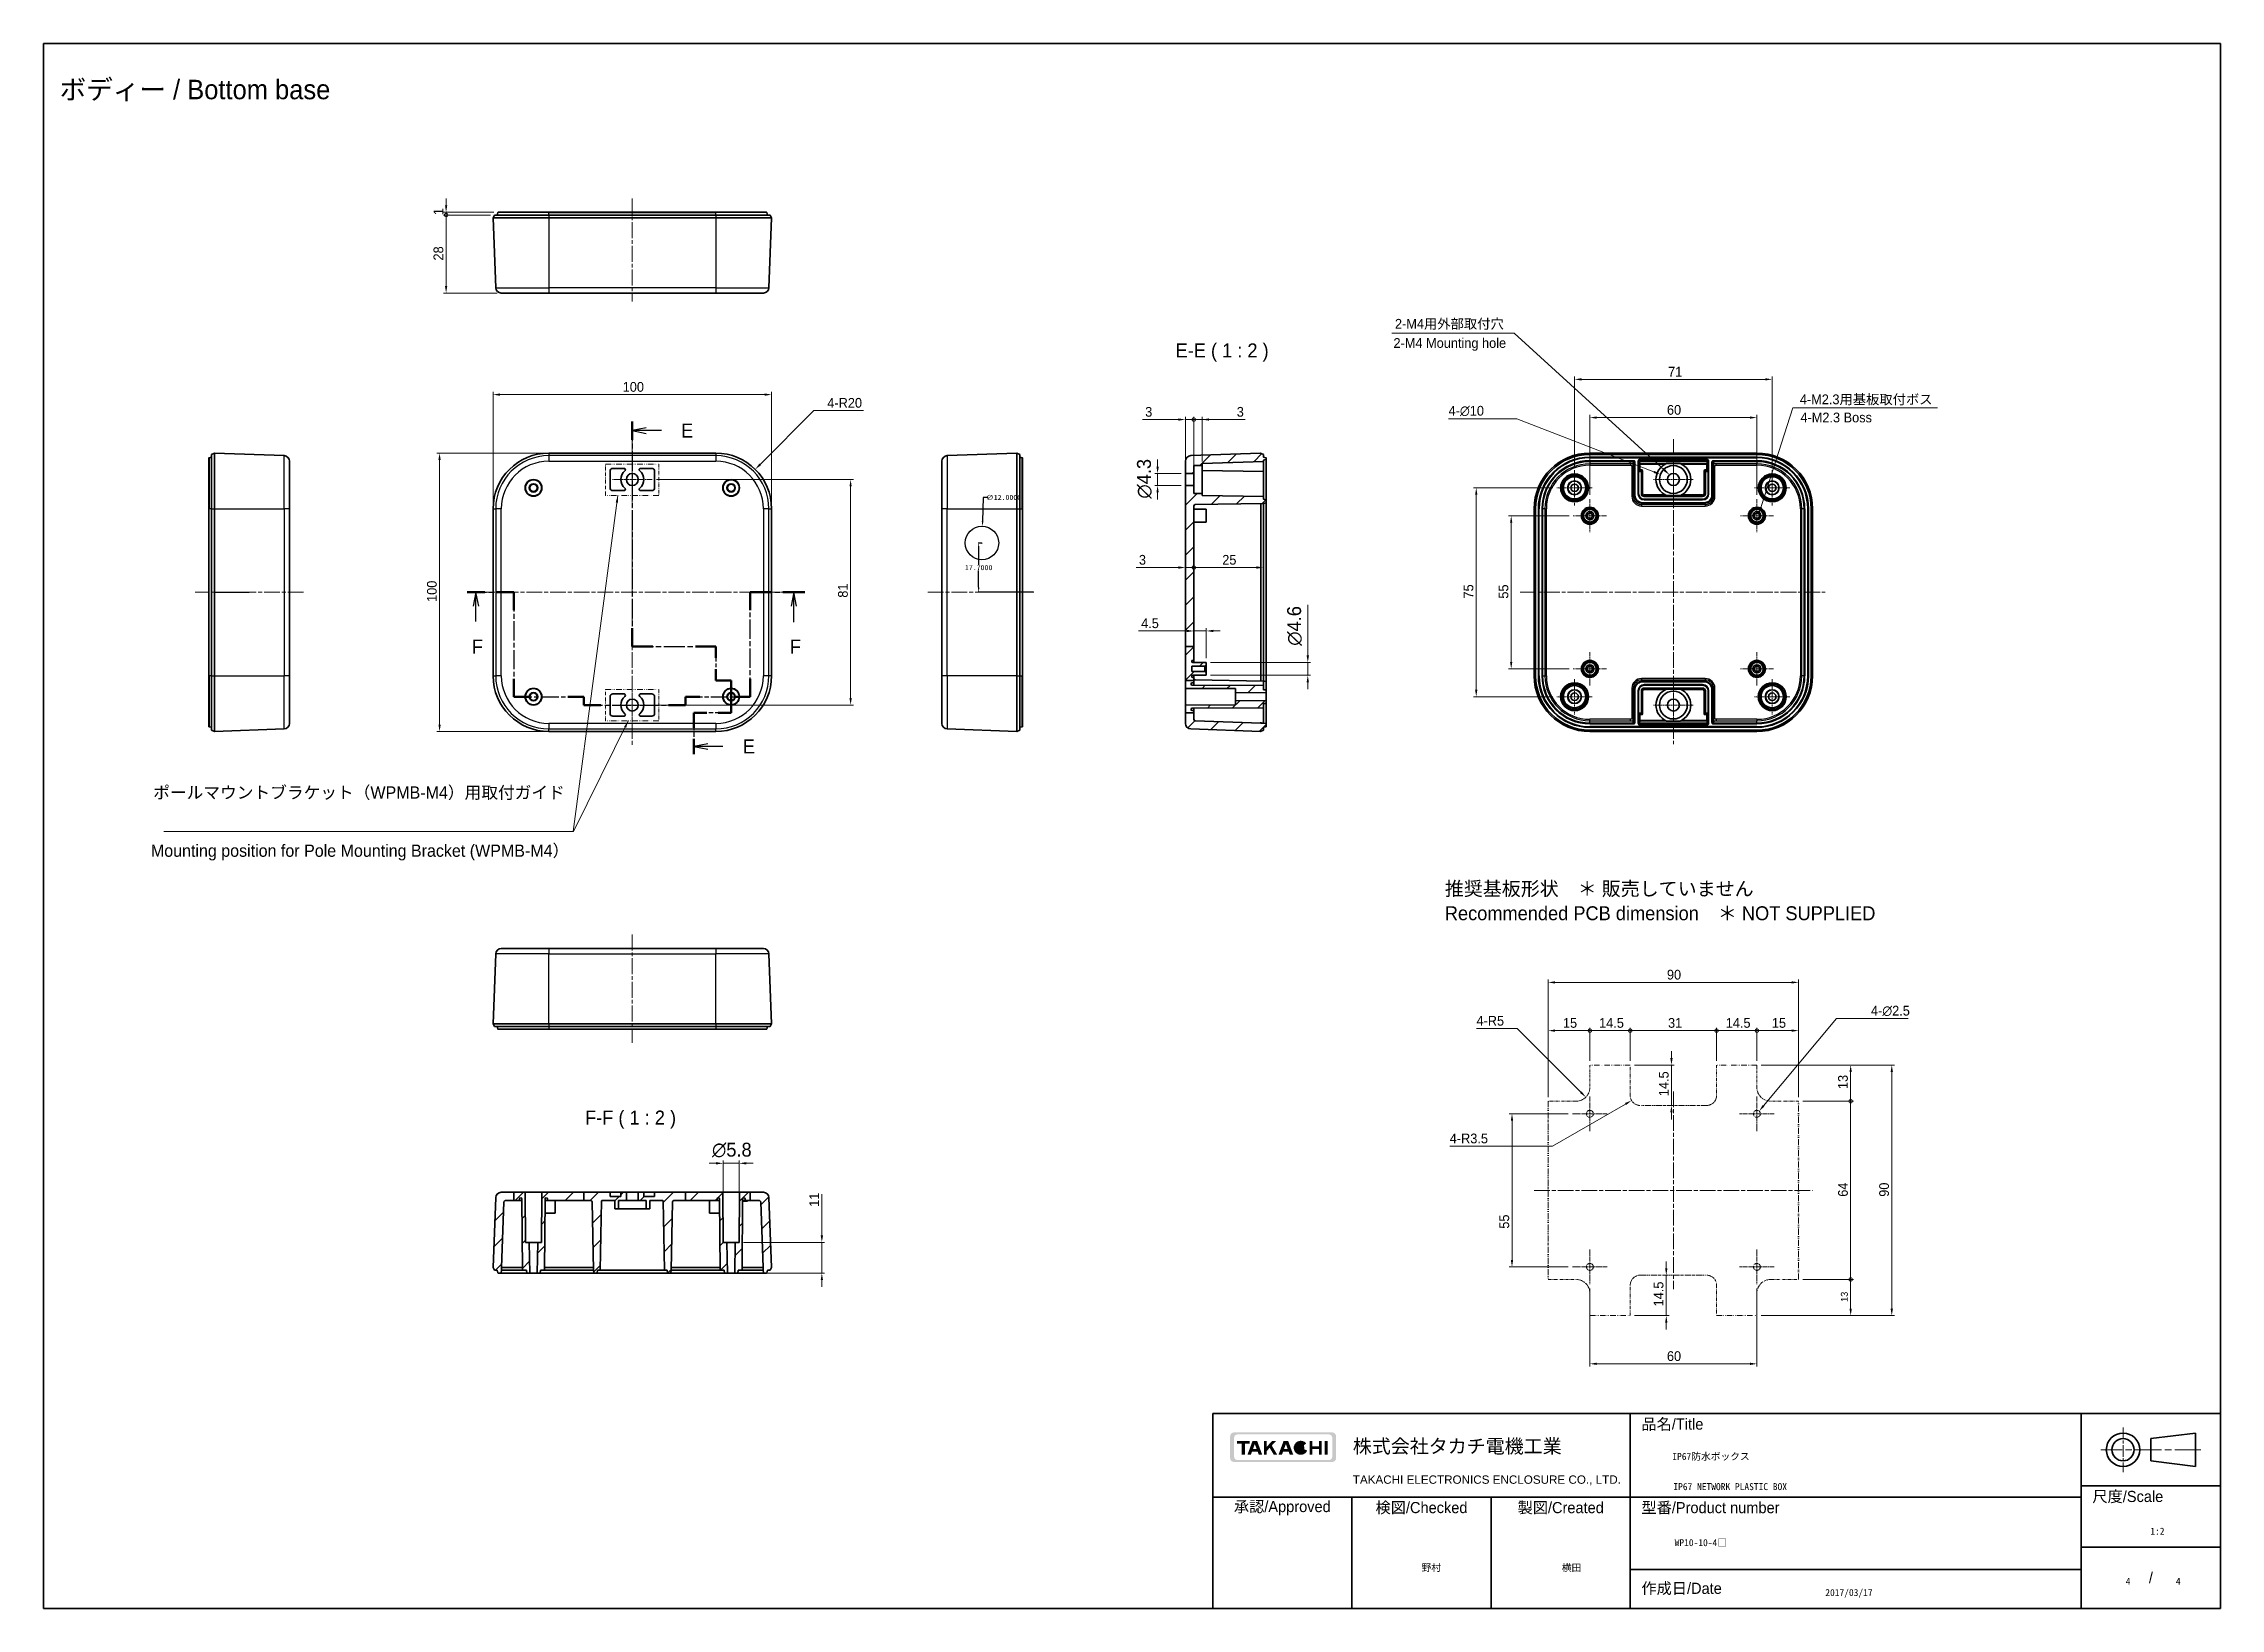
# Model space of a CAD drawing. Header units: millimetres. Extents: x -225 to 2542, y -269 to 293.
# Drawn here: x 1760 to 2542, y -269 to 293 of the extents above; entities that cross this region are included whole.
import ezdxf
from ezdxf.enums import TextEntityAlignment as Align

# ---------------------------------------------------------------- set-up
doc = ezdxf.new("R2018")
doc.units = ezdxf.units.MM
doc.linetypes.add('CHAIN', pattern=[0.3543, 0.2362, -0.0295, 0.0591, -0.0295])
doc.linetypes.add('DASH_DOUBLE_DOT', pattern=[0.4398, 0.24, -0.06, 0.0098, -0.06, 0.01, -0.06])
doc.layers.get('Defpoints').update_dxf_attribs({"lineweight": 25})
for name, color, linetype, lineweight in [('Border (ISO)', 7, 'Continuous', 35), ('Center Mark (ISO)', 131, 'Continuous', 18), ('Centerline (ISO)', 131, 'Continuous', 18), ('Dimension (ISO)', 7, 'Continuous', 18), ('Hatch (ISO)', 1, 'Continuous', 18), ('Section Line (ISO)', 7, 'CHAIN', 25), ('Sketch Geometry (ISO)', 7, 'Continuous', 18), ('Symbol (ISO)', 7, 'Continuous', 18), ('Title (ISO)', 7, 'Continuous', 35), ('Visible (ISO)', 7, 'Continuous', 35), ('Visible Narrow (ISO)', 7, 'Continuous', 25)]:
    doc.layers.add(name, color=color, linetype=linetype, lineweight=lineweight)
doc.styles.add('Note Text (TK)', font='MS PGothic.ttf')
doc.dimstyles.new('Default - Method 1b (TK)', dxfattribs={"dimtxt": 2.5, "dimasz": 2.5, "dimexe": 1, "dimexo": 1.5, "dimgap": 1, "dimtad": 1, "dimtoh": 1, "dimrnd": 1e-08, "dimdsep": 46, "dimtxsty": 'Note Text (TK)', "dimcen": 0.09, "dimdle": 5, "dimclrd": 100, "dimclre": 100, "dimclrt": 7, "dimadec": 1, "dimazin": 1, "dimtfac": 1, "dimtmove": 0, "dimatfit": 3, "dimfxl": 1, "dimtolj": 1, "dimlwd": -1, "dimlwe": -1, "dimarcsym": 0})
doc.dimstyles.new('Default - Method 1b (TK)$7', dxfattribs={"dimtxt": 2.5, "dimasz": 2.5, "dimexe": 1, "dimexo": 1.5, "dimgap": 1, "dimtad": 1, "dimtoh": 1, "dimrnd": 1e-08, "dimdsep": 46, "dimtxsty": 'Note Text (TK)', "dimcen": 0.09, "dimdle": 5, "dimclrd": 100, "dimclre": 100, "dimclrt": 7, "dimadec": 1, "dimazin": 1, "dimtfac": 1, "dimtmove": 0, "dimatfit": 3, "dimfxl": 1, "dimtolj": 1, "dimlwd": -1, "dimlwe": -1, "dimarcsym": 0})
doc.dimstyles.get("Standard").update_dxf_attribs({"dimtxt": 0.18, "dimasz": 0.18, "dimexe": 0.18, "dimexo": 0.0625, "dimgap": 0.09, "dimtad": 0, "dimtih": 1, "dimtoh": 1, "dimdec": 4, "dimzin": 0, "dimdsep": 46, "dimtxsty": 'Standard', "dimcen": 0.09, "dimadec": 0, "dimazin": 0, "dimtfac": 1, "dimtdec": 4, "dimtofl": 0, "dimtmove": 0, "dimatfit": 3, "dimfxl": 1, "dimtolj": 1, "dimtzin": 0, "dimarcsym": 0})
doc.dimstyles.new('Standard$0', dxfattribs={"dimtxt": 0.18, "dimasz": 0.18, "dimexe": 0.18, "dimexo": 0.0625, "dimgap": 0.09, "dimtad": 0, "dimtih": 1, "dimtoh": 1, "dimdec": 4, "dimzin": 0, "dimdsep": 46, "dimtxsty": 'Standard', "dimcen": 0.09, "dimadec": 0, "dimazin": 0, "dimtfac": 1, "dimtdec": 4, "dimtofl": 0, "dimtmove": 0, "dimatfit": 3, "dimfxl": 1, "dimtolj": 1, "dimtzin": 0, "dimarcsym": 0})
pattern_1 = [(45, (1731.4036, -285.3023), (-4.49013, 4.49013), [])]

msp = doc.modelspace()

# ---------------------------------------------------------------- texts
at = {"layer": 'Symbol (ISO)', "color": 7, "style": 'Note Text (TK)'}
for s, insert, char_height, width, attachment_point, line_spacing_factor in [('{\\fＭＳ Ｐゴシック|b0|i0;\\H7.0000;ボディー / Bottom base}', (1766.19233, 275.82256), 6.9999999, 118.7425056, 4, 1.5), ('{2-M4用外部取付穴}', (2245.86752, 189.89568), 3.5, 45.9347361, 7, 1.5), ('{2-M4 Mounting hole}', (2245.32901, 184.63493), 3.5, 46.1414156, 4, 1.5), ('{4-M2.3用基板取付ボス}', (2391.3027, 162.76475), 3.5, 73.3625746, 7, 1.5), ('{4-M2.3 Boss}', (2391.51145, 158.38356), 3.5, 39.7953224, 4, 1.5), ('{\\fＭＳ Ｐゴシック|b0|i0;\\H4.4000;ポールマウントブラケット（WPMB-M4）用取付ガイド\u3000\u3000}', (1799.80744, 10.53016), 4.4, 148.4421062, 7, 1.5), ('{\\fＭＳ Ｐゴシック|b0|i0;\\H4.4000;Mounting position for Pole Mounting Bracket (WPMB-M4）}', (1798.9647, 2.17451), 4.4, 159.2491245, 4, 1.5), ('{推奨基板形状\u3000＊ 販売していません\\PRecommended PCB dimension\u3000＊ NOT SUPPLIED}', (2263.77494, -15.26144), 5, 166.8810026, 4, 1.058182)]:
    msp.add_mtext(s, dxfattribs=dict(at, insert=insert, char_height=char_height, width=width, attachment_point=attachment_point, line_spacing_factor=line_spacing_factor))
at = {"layer": 'Symbol (ISO)', "color": 7, "char_height": 5, "attachment_point": 7, "style": 'Note Text (TK)'}
for s, insert in [('E-E ( 1 : 2 )', (2167.05207, 178.48894)), ('F-F ( 1 : 2 )', (1954.9211, -97.00786))]:
    msp.add_mtext(s, dxfattribs=dict(at, insert=insert))
at = {"layer": 'Symbol (ISO)', "color": 7, "char_height": 5, "attachment_point": 7, "line_spacing_factor": 1.5, "style": 'Note Text (TK)'}
for insert in [(2159.65623, 22.4335), (1935.9998, 10.52982)]:
    msp.add_mtext('{ }', dxfattribs=dict(at, insert=insert))

# ---------------------------------------------------------------- blocks, each defined once
blk = doc.blocks.new('図面枠 tk図枠')
at = {"layer": 'Border (ISO)'}
for p, q in [((14.5, 289), (405.5, 289)), ((14.5, 289), (14.5, 8)), ((405.5, 289), (405.5, 8)), ((14.5, 8), (405.5, 8))]:
    blk.add_line(p, q, dxfattribs=at)
blk = doc.blocks.new('表題欄 tk表題欄')
at = {"layer": 'Hatch (ISO)'}
h = blk.add_hatch(color=256, dxfattribs=at)
edge = h.paths.add_edge_path(flags=0)
edge.add_arc((95.58, 236.3), 0.596, 270, 360)
edge.add_line((96.17, 236.3), (96.17, 239.71))
edge.add_arc((95.58, 239.71), 0.596, 0, 90)
edge.add_line((95.58, 240.31), (79.14, 240.31))
edge.add_arc((79.14, 239.71), 0.596, 90, 180)
edge.add_line((78.54, 239.71), (78.54, 236.3))
edge.add_arc((79.14, 236.3), 0.596, 180, 270)
edge.add_line((79.14, 235.7), (95.58, 235.7))
edge = h.paths.add_edge_path()
edge.add_line((77.84, 239.96), (77.84, 236.05))
edge.add_arc((78.54, 236.05), 0.702, 180, 270)
edge.add_line((78.54, 235.35), (96.17, 235.35))
edge.add_arc((96.17, 236.05), 0.702, 270, 360)
edge.add_line((96.87, 236.05), (96.87, 239.96))
edge.add_arc((96.17, 239.96), 0.702, 0, 90)
edge.add_line((96.17, 240.66), (78.54, 240.66))
edge.add_arc((78.54, 239.96), 0.702, 90, 180)
for points in [[(79.07, 239.15), (79.07, 238.66), (79.92, 238.66), (79.92, 236.66), (80.51, 236.66), (80.51, 238.66), (81.36, 238.66), (81.36, 239.15)], [(85.68, 236.66), (84.94, 237.89), (84.42, 237.32), (84.42, 236.66), (83.9, 236.66), (83.9, 239.15), (84.42, 239.15), (84.42, 238.1), (85.39, 239.15), (86.11, 239.15), (85.32, 238.3), (86.3, 236.66)], [(92.09, 239.15), (92.09, 236.66), (92.61, 236.66), (92.61, 237.66), (93.77, 237.66), (93.77, 236.66), (94.29, 236.66), (94.29, 239.15), (93.77, 239.15), (93.77, 238.15), (92.61, 238.15), (92.61, 239.15)], [(94.84, 239.15), (94.84, 236.66), (95.36, 236.66), (95.36, 239.15)]]:
    blk.add_hatch(color=256, dxfattribs=at).paths.add_polyline_path(points)
h = blk.add_hatch(color=256, dxfattribs=at)
h.paths.add_polyline_path([(82.59, 237.71), (81.95, 237.71), (82.27, 238.58)], flags=0)
h.paths.add_polyline_path([(82.78, 237.2), (81.76, 237.2), (81.57, 236.66), (80.95, 236.66), (81.86, 239.15), (82.68, 239.15), (83.59, 236.66), (82.98, 236.66)])
h = blk.add_hatch(color=256, dxfattribs=at)
h.paths.add_polyline_path([(87.53, 237.71), (88.16, 237.71), (87.85, 238.58)], flags=0)
h.paths.add_polyline_path([(87.14, 236.66), (87.34, 237.2), (88.35, 237.2), (88.55, 236.66), (89.17, 236.66), (88.25, 239.15), (87.44, 239.15), (86.52, 236.66)])
h = blk.add_hatch(color=256, dxfattribs=at)
edge = h.paths.add_edge_path()
edge.add_arc((90.52, 237.9), 1.27, 38.5505, 336.582)
edge.add_line((91.69, 237.4), (91.17, 237.62))
edge.add_ellipse((90.52, 237.9), major_axis=(0, -0.8), ratio=0.867347, start_angle=124.651, end_angle=429.4109, ccw=False)
edge.add_line((91.09, 238.36), (91.52, 238.7))
at = {"layer": 'Title (ISO)'}
for p, q in [((74.71, 244.05), (255.71, 244.05)), ((74.71, 209.05), (74.71, 244.05)), ((149.71, 244.05), (149.71, 209.05)), ((230.71, 244.05), (230.71, 209.05)), ((255.71, 244.05), (255.71, 209.05)), ((243.21, 239.55), (251.21, 240.55)), ((243.21, 239.55), (243.21, 235.55)), ((251.21, 234.55), (251.21, 240.55)), ((243.21, 235.55), (251.21, 234.55)), ((230.71, 231.05), (255.71, 231.05)), ((74.71, 229.05), (230.71, 229.05)), ((99.71, 229.05), (99.71, 209.05)), ((124.71, 229.05), (124.71, 209.05)), ((230.71, 220.05), (255.71, 220.05)), ((149.71, 216.05), (230.71, 216.05)), ((255.71, 209.05), (74.71, 209.05))]:
    blk.add_line(p, q, dxfattribs=at)
at = {"layer": 'Title (ISO)', "color": 4, "linetype": 'CHAIN', "lineweight": 18, "ltscale": 8.88956}
blk.add_line((238.21, 241.55), (238.21, 233.55), dxfattribs=at)
at = {"layer": 'Title (ISO)', "color": 4, "linetype": 'CHAIN', "lineweight": 18, "ltscale": 20.001633}
blk.add_line((252.21, 237.55), (234.21, 237.55), dxfattribs=at)
at = {"layer": 'Title (ISO)'}
for radius in [3, 2]:
    blk.add_circle((238.21, 237.55), radius, dxfattribs=at)
at = {"layer": 'Title (ISO)', "color": 1, "char_height": 2, "line_spacing_factor": 1.5, "style": 'Note Text (TK)'}
for s, insert, attachment_point in [('\\fＭＳ Ｐゴシック|b0|i0;\\H2.0000;品名/Title', (151.71, 242.05), 4), ('\\fＭＳ Ｐゴシック|b0|i0;\\H2.0000;承認/Approved', (87.21, 227.05), 5), ('\\fＭＳ Ｐゴシック|b0|i0;\\H2.0000;検図/Checked', (112.21, 227.05), 5), ('\\fＭＳ Ｐゴシック|b0|i0;\\H2.0000;製図/Created', (137.21, 227.05), 5), ('\\fＭＳ Ｐゴシック|b0|i0;\\H2.0000;型番/Product number', (151.71, 227.05), 4), ('\\fＭＳ Ｐゴシック|b0|i0;\\H2.0000;尺度/Scale', (232.71, 229.05), 4), ('\\fＭＳ Ｐゴシック|b0|i0;\\H2.0000;作成日/Date', (151.71, 212.55), 4)]:
    blk.add_mtext(s, dxfattribs=dict(at, insert=insert, attachment_point=attachment_point))
at = {"layer": 'Title (ISO)', "color": 7, "line_spacing_factor": 1.5, "style": 'Note Text (TK)'}
for s, insert, char_height, attachment_point in [('株式会社タカチ電機工業', (99.87, 238.05), 2.5, 4), ('\\fArial|b0|i0;\\H1.4986;TAKACHI ELECTRONICS ENCLOSURE CO., LTD.', (99.87, 232.05), 1.4986, 4), ('\\fＭＳ Ｐゴシック|b0|i0;\\H2.0000;/', (243.21, 214.55), 2, 5)]:
    blk.add_mtext(s, dxfattribs=dict(at, insert=insert, char_height=char_height, attachment_point=attachment_point))
at = {"layer": 'Title (ISO)', "color": 7, "lineweight": 30, "flags": 104}
for tag, height, p in [('<品名>', 2.5, (157.58, 236.95)), ('<Title>', 2, (157.45, 231.55)), ('<型番>', 3, (157.67, 221.49))]:
    blk.add_attdef(tag, text='', height=height, dxfattribs=at).set_placement(p, align=Align.MIDDLE_LEFT)
for tag, p in [('<尺度>', (243.36, 223.55)), ('<承認>', (87.21, 217.05)), ('<検図>', (112.22, 217)), ('<製図>', (137.41, 217)), ('作成日', (184.73, 212.53)), ('<ページ_No.>', (238.86, 214.55)), ('<総ページ数>', (247.7, 214.55))]:
    blk.add_attdef(tag, text='', height=2.5, dxfattribs=at).set_placement(p, align=Align.MIDDLE_CENTER)
blk = doc.blocks.new('2dTransSection4')
at = {"layer": 'Section Line (ISO)', "linetype": 'CHAIN', "ltscale": 14.971828}
blk.add_line((120.25, 221.14), (120.25, 180.71), dxfattribs=at)
at = {"layer": 'Section Line (ISO)', "linetype": 'Continuous', "lineweight": 50}
for p, q in [((120.25, 221.14), (120.25, 217.84)), ((120.25, 184.01), (120.25, 180.71)), ((120.25, 180.71), (123.92, 180.71)), ((131.59, 180.71), (135.25, 180.71)), ((135.25, 180.71), (135.25, 178.67)), ((135.25, 176.67), (135.25, 174.64)), ((135.25, 174.64), (138, 174.64)), ((138, 174.64), (138, 168.85)), ((133.66, 168.85), (131.33, 168.85)), ((131.33, 168.85), (131.33, 166.13)), ((138, 168.85), (135.66, 168.85)), ((131.33, 164.13), (131.33, 161.41))]:
    blk.add_line(p, q, dxfattribs=at)
at = {"layer": 'Section Line (ISO)', "linetype": 'Continuous'}
for p, q in [((122.75, 219.99), (120.25, 219.49)), ((122.75, 219.49), (120.25, 219.49)), ((120.25, 219.49), (122.75, 218.99)), ((125.52, 219.49), (122.75, 219.49)), ((133.83, 163.27), (131.33, 162.77)), ((133.83, 162.77), (131.33, 162.77)), ((131.33, 162.77), (133.83, 162.27)), ((136.51, 162.77), (133.83, 162.77))]:
    blk.add_line(p, q, dxfattribs=at)
at = {"layer": 'Section Line (ISO)', "linetype": 'CHAIN', "ltscale": 15.993979}
blk.add_line((120.25, 180.71), (135.25, 180.71), dxfattribs=at)
at = {"layer": 'Section Line (ISO)', "linetype": 'CHAIN', "ltscale": 11.388453}
blk.add_line((135.25, 180.71), (135.25, 174.64), dxfattribs=at)
at = {"layer": 'Section Line (ISO)', "linetype": 'CHAIN', "ltscale": 3.05572}
blk.add_line((135.25, 174.64), (138, 174.64), dxfattribs=at)
at = {"layer": 'Section Line (ISO)', "linetype": 'CHAIN', "ltscale": 6.431056}
blk.add_line((138, 174.64), (138, 168.85), dxfattribs=at)
at = {"layer": 'Section Line (ISO)', "linetype": 'CHAIN', "ltscale": 12.242434}
blk.add_line((138, 168.85), (131.33, 168.85), dxfattribs=at)
at = {"layer": 'Section Line (ISO)', "linetype": 'CHAIN', "ltscale": 13.326556}
blk.add_line((131.33, 168.85), (131.33, 161.41), dxfattribs=at)
at = {"layer": 'Section Line (ISO)', "char_height": 2.5, "attachment_point": 7, "style": 'Note Text (TK)'}
for insert in [(129.02, 218.26), (140.1, 161.54)]:
    blk.add_mtext('E', dxfattribs=dict(at, insert=insert))
blk = doc.blocks.new('2dTransSection5')
at = {"layer": 'Section Line (ISO)', "linetype": 'CHAIN', "ltscale": 14.654534}
blk.add_line((90.57, 190.47), (98.95, 190.47), dxfattribs=at)
at = {"layer": 'Section Line (ISO)', "linetype": 'Continuous', "lineweight": 50}
for p, q in [((90.57, 190.47), (93.76, 190.47)), ((95.76, 190.47), (98.95, 190.47)), ((98.95, 190.47), (98.95, 187.28)), ((141.4, 187.28), (141.4, 190.47)), ((141.4, 190.47), (145.31, 190.47)), ((147.31, 190.47), (151.22, 190.47)), ((98.95, 174.91), (98.95, 171.72)), ((141.4, 171.72), (141.4, 174.91)), ((98.95, 171.72), (101.82, 171.72)), ((108.68, 171.72), (111.54, 171.72)), ((111.54, 171.72), (111.54, 170.22)), ((111.54, 170.22), (114.61, 170.22)), ((126.75, 170.22), (129.82, 170.22)), ((129.82, 170.22), (129.82, 171.72)), ((129.82, 171.72), (132.35, 171.72)), ((138.87, 171.72), (141.4, 171.72))]:
    blk.add_line(p, q, dxfattribs=at)
at = {"layer": 'Section Line (ISO)', "linetype": 'Continuous'}
for p, q in [((92.17, 190.47), (91.67, 187.97)), ((92.17, 187.97), (92.17, 190.47)), ((92.67, 187.97), (92.17, 190.47)), ((92.17, 185.22), (92.17, 187.97)), ((149.27, 190.47), (148.77, 187.97)), ((149.27, 187.97), (149.27, 190.47)), ((149.77, 187.97), (149.27, 190.47)), ((149.27, 185.1), (149.27, 187.97))]:
    blk.add_line(p, q, dxfattribs=at)
at = {"layer": 'Section Line (ISO)', "linetype": 'CHAIN', "ltscale": 14.641546}
for p, q in [((98.95, 190.47), (98.95, 171.72)), ((141.4, 171.72), (141.4, 190.47))]:
    blk.add_line(p, q, dxfattribs=at)
at = {"layer": 'Section Line (ISO)', "linetype": 'CHAIN', "ltscale": 16.678524}
blk.add_line((141.4, 190.47), (151.22, 190.47), dxfattribs=at)
at = {"layer": 'Section Line (ISO)', "linetype": 'CHAIN', "ltscale": 13.722349}
blk.add_line((98.95, 171.72), (111.54, 171.72), dxfattribs=at)
at = {"layer": 'Section Line (ISO)', "linetype": 'CHAIN', "ltscale": 1.666711}
for p, q in [((111.54, 171.72), (111.54, 170.22)), ((129.82, 170.22), (129.82, 171.72))]:
    blk.add_line(p, q, dxfattribs=at)
at = {"layer": 'Section Line (ISO)', "linetype": 'CHAIN', "ltscale": 14.309688}
blk.add_line((111.54, 170.22), (129.82, 170.22), dxfattribs=at)
at = {"layer": 'Section Line (ISO)', "linetype": 'CHAIN', "ltscale": 12.778747}
blk.add_line((129.82, 171.72), (141.4, 171.72), dxfattribs=at)
at = {"layer": 'Section Line (ISO)', "char_height": 2.5, "attachment_point": 7, "style": 'Note Text (TK)'}
for insert in [(91.45, 179.47), (148.55, 179.47)]:
    blk.add_mtext('F', dxfattribs=dict(at, insert=insert))
blk = doc.blocks.new('*D70')
at = {"layer": 'Defpoints', "color": 0, "transparency": 16777216}
for p in [(1941.91, 145.63), (1902.67, 45.63), (1941.91, 45.63)]:
    blk.add_point(p, dxfattribs=at)
at = {"layer": 'Dimension (ISO)', "color": 100, "transparency": 16777216}
for p, q in [((1940.41, 145.63), (1901.67, 145.63)), ((1902.67, 143.13), (1902.67, 48.13)), ((1940.41, 45.63), (1901.67, 45.63))]:
    blk.add_line(p, q, dxfattribs=at)
for points in [[(1902.25, 143.13), (1903.09, 143.13), (1902.67, 145.63)], [(1902.25, 48.13), (1903.09, 48.13), (1902.67, 45.63)]]:
    blk.add_solid(points, dxfattribs=at)
at = {"layer": 'Dimension (ISO)', "color": 7, "transparency": 16777216, "insert": (1899.92, 92.17), "char_height": 3.5, "attachment_point": 4, "rotation": 90, "style": 'Note Text (TK)'}
blk.add_mtext('\\A1;100', dxfattribs=at)
blk = doc.blocks.new('_DotSmall')
at = {"color": 0, "linetype": 'ByBlock', "const_width": 0.5}
blk.add_lwpolyline([(-0.0625, 0, 1), (0.0625, 0, 1)], format="xyb", close=True, dxfattribs=at)
blk = doc.blocks.new('*D71')
at = {"layer": 'Defpoints', "color": 0, "transparency": 16777216}
for p in [(1905.02, 231.1), (1922.41, 231.1), (1924.83, 203.1)]:
    blk.add_point(p, dxfattribs=at)
at = {"layer": 'Dimension (ISO)', "color": 100, "transparency": 16777216}
for p, q in [((1920.91, 231.1), (1904.02, 231.1)), ((1905.02, 205.6), (1905.02, 231.1)), ((1923.33, 203.1), (1904.02, 203.1))]:
    blk.add_line(p, q, dxfattribs=at)
blk.add_solid([(1904.61, 205.6), (1905.44, 205.6), (1905.02, 203.1)], dxfattribs=at)
at = {"layer": 'Dimension (ISO)', "color": 100, "transparency": 16777216, "xscale": 2.5, "yscale": 2.5, "zscale": 2.5, "rotation": 90}
blk.add_blockref('_DotSmall', (1905.02, 231.1), dxfattribs=at)
at = {"layer": 'Dimension (ISO)', "color": 7, "transparency": 16777216, "insert": (1902.27, 214.78), "char_height": 3.5, "attachment_point": 4, "rotation": 90, "style": 'Note Text (TK)'}
blk.add_mtext('\\A1;28', dxfattribs=at)
blk = doc.blocks.new('*D72')
at = {"layer": 'Defpoints', "color": 0, "transparency": 16777216}
for p in [(1905.02, 232.1), (1922.41, 231.1), (1923.67, 232.1)]:
    blk.add_point(p, dxfattribs=at)
at = {"layer": 'Dimension (ISO)', "color": 100, "transparency": 16777216}
for p, q in [((1905.02, 234.6), (1905.02, 237.1)), ((1922.17, 232.1), (1904.02, 232.1)), ((1920.91, 231.1), (1904.02, 231.1)), ((1905.02, 231.1), (1905.02, 232.1)), ((1905.02, 231.1), (1905.02, 228.6))]:
    blk.add_line(p, q, dxfattribs=at)
blk.add_solid([(1904.61, 234.6), (1905.44, 234.6), (1905.02, 232.1)], dxfattribs=at)
at = {"layer": 'Dimension (ISO)', "color": 100, "transparency": 16777216, "xscale": 2.5, "yscale": 2.5, "zscale": 2.5, "rotation": 90}
blk.add_blockref('_DotSmall', (1905.02, 231.1), dxfattribs=at)
at = {"layer": 'Dimension (ISO)', "color": 7, "transparency": 16777216, "insert": (1902.27, 231.07), "char_height": 3.5, "attachment_point": 4, "rotation": 90, "style": 'Note Text (TK)'}
blk.add_mtext('\\A1;1', dxfattribs=at)
blk = doc.blocks.new('*D73')
at = {"layer": 'Defpoints', "color": 0, "transparency": 16777216}
for p in [(2010.31, -109.44), (2004.51, -137.84), (2010.31, -137.84)]:
    blk.add_point(p, dxfattribs=at)
at = {"layer": 'Dimension (ISO)', "color": 100, "transparency": 16777216}
for p, q in [((2002.01, -109.44), (1999.51, -109.44)), ((2004.51, -136.34), (2004.51, -108.44)), ((2004.51, -109.44), (2010.31, -109.44)), ((2010.31, -136.34), (2010.31, -108.44)), ((2012.81, -109.44), (2015.31, -109.44))]:
    blk.add_line(p, q, dxfattribs=at)
for points in [[(2002.01, -109.02), (2002.01, -109.86), (2004.51, -109.44)], [(2012.81, -109.02), (2012.81, -109.86), (2010.31, -109.44)]]:
    blk.add_solid(points, dxfattribs=at)
at = {"layer": 'Dimension (ISO)', "color": 7, "transparency": 16777216, "insert": (2000.52, -104.7), "char_height": 2.5, "attachment_point": 4, "style": 'Note Text (TK)'}
blk.add_mtext('\\A1;\\fAIGDT|b0|i0;\\H4.9746;n\\fＭＳ Ｐゴシック|b0|i0;\\H5.0000;5.8', dxfattribs=at)
blk = doc.blocks.new('*D74')
at = {"layer": 'Defpoints', "color": 0, "transparency": 16777216}
for p in [(2010.31, -137.84), (2009.82, -148.84), (2039.99, -148.84)]:
    blk.add_point(p, dxfattribs=at)
at = {"layer": 'Dimension (ISO)', "color": 100, "transparency": 16777216}
for p, q in [((2039.99, -135.34), (2039.99, -120.47)), ((2011.81, -137.84), (2040.99, -137.84)), ((2039.99, -148.84), (2039.99, -137.84)), ((2011.32, -148.84), (2040.99, -148.84)), ((2039.99, -151.34), (2039.99, -153.84))]:
    blk.add_line(p, q, dxfattribs=at)
for points in [[(2039.58, -135.34), (2040.41, -135.34), (2039.99, -137.84)], [(2039.58, -151.34), (2040.41, -151.34), (2039.99, -148.84)]]:
    blk.add_solid(points, dxfattribs=at)
at = {"layer": 'Dimension (ISO)', "color": 7, "transparency": 16777216, "insert": (2037.24, -125.07), "char_height": 3.5, "attachment_point": 4, "rotation": 90, "style": 'Note Text (TK)'}
blk.add_mtext('\\A1;11', dxfattribs=at)
blk = doc.blocks.new('*D75')
at = {"layer": 'Defpoints', "color": 0, "transparency": 16777216}
for p in [(1979.06, 136.13), (1979.06, 55.13), (2050.32, 55.13)]:
    blk.add_point(p, dxfattribs=at)
at = {"layer": 'Dimension (ISO)', "color": 100, "transparency": 16777216}
for p, q in [((1980.56, 136.13), (2051.32, 136.13)), ((2050.32, 133.63), (2050.32, 57.63)), ((1980.56, 55.13), (2051.32, 55.13))]:
    blk.add_line(p, q, dxfattribs=at)
for points in [[(2049.91, 133.63), (2050.74, 133.63), (2050.32, 136.13)], [(2049.91, 57.63), (2050.74, 57.63), (2050.32, 55.13)]]:
    blk.add_solid(points, dxfattribs=at)
at = {"layer": 'Dimension (ISO)', "color": 7, "transparency": 16777216, "insert": (2047.57, 93.69), "char_height": 3.5, "attachment_point": 4, "rotation": 90, "style": 'Note Text (TK)'}
blk.add_mtext('\\A1;81', dxfattribs=at)
blk = doc.blocks.new('*D76')
at = {"layer": 'Defpoints', "color": 0, "transparency": 16777216}
for p in [(2021.91, 166.62), (1921.91, 125.63), (2021.91, 125.63)]:
    blk.add_point(p, dxfattribs=at)
at = {"layer": 'Dimension (ISO)', "color": 100, "transparency": 16777216}
for p, q in [((1921.91, 127.13), (1921.91, 167.62)), ((1924.41, 166.62), (2019.41, 166.62)), ((2021.91, 127.13), (2021.91, 167.62))]:
    blk.add_line(p, q, dxfattribs=at)
for points in [[(1924.41, 167.04), (1924.41, 166.2), (1921.91, 166.62)], [(2019.41, 167.04), (2019.41, 166.2), (2021.91, 166.62)]]:
    blk.add_solid(points, dxfattribs=at)
at = {"layer": 'Dimension (ISO)', "color": 7, "transparency": 16777216, "insert": (1968.45, 169.37), "char_height": 3.5, "attachment_point": 4, "style": 'Note Text (TK)'}
blk.add_mtext('\\A1;100', dxfattribs=at)
blk = doc.blocks.new('*D77')
at = {"layer": 'Defpoints', "color": 0, "transparency": 16777216}
for p in [(2160.6, 133.98), (2170.6, 138.28), (2170.6, 133.98)]:
    blk.add_point(p, dxfattribs=at)
at = {"layer": 'Dimension (ISO)', "color": 100, "transparency": 16777216}
for p, q in [((2160.6, 140.78), (2160.6, 143.28)), ((2169.1, 138.28), (2159.6, 138.28)), ((2169.1, 133.98), (2159.6, 133.98)), ((2160.6, 138.28), (2160.6, 133.98)), ((2160.6, 131.48), (2160.6, 128.98))]:
    blk.add_line(p, q, dxfattribs=at)
for points in [[(2160.18, 140.78), (2161.02, 140.78), (2160.6, 138.28)], [(2160.18, 131.48), (2161.02, 131.48), (2160.6, 133.98)]]:
    blk.add_solid(points, dxfattribs=at)
at = {"layer": 'Dimension (ISO)', "color": 7, "transparency": 16777216, "insert": (2155.86, 129.26), "char_height": 3.5, "attachment_point": 4, "rotation": 90, "style": 'Note Text (TK)'}
blk.add_mtext('\\A1;\\fAIGDT|b0|i0;\\H4.9746;n\\fＭＳ Ｐゴシック|b0|i0;\\H5.0000;4.3', dxfattribs=at)
blk = doc.blocks.new('*D78')
at = {"layer": 'Defpoints', "color": 0, "transparency": 16777216}
for p in [(2173.6, 157.66), (2170.6, 138.28), (2173.6, 138.28)]:
    blk.add_point(p, dxfattribs=at)
at = {"layer": 'Dimension (ISO)', "color": 100, "transparency": 16777216}
for p, q in [((2168.1, 157.66), (2155.14, 157.66)), ((2170.6, 139.78), (2170.6, 158.66)), ((2173.6, 157.66), (2170.6, 157.66)), ((2173.6, 139.78), (2173.6, 158.66)), ((2173.6, 157.66), (2178.6, 157.66))]:
    blk.add_line(p, q, dxfattribs=at)
blk.add_solid([(2168.1, 158.08), (2168.1, 157.25), (2170.6, 157.66)], dxfattribs=at)
at = {"layer": 'Dimension (ISO)', "color": 100, "transparency": 16777216, "xscale": 2.5, "yscale": 2.5, "zscale": 2.5, "rotation": 180}
blk.add_blockref('_DotSmall', (2173.6, 157.66), dxfattribs=at)
at = {"layer": 'Dimension (ISO)', "color": 7, "transparency": 16777216, "insert": (2156.14, 160.41), "char_height": 3.5, "attachment_point": 4, "style": 'Note Text (TK)'}
blk.add_mtext('\\A1;3', dxfattribs=at)
blk = doc.blocks.new('*D79')
at = {"layer": 'Defpoints', "color": 0, "transparency": 16777216}
for p in [(2176.6, 157.66), (2176.6, 141.13), (2173.6, 138.28)]:
    blk.add_point(p, dxfattribs=at)
at = {"layer": 'Dimension (ISO)', "color": 100, "transparency": 16777216}
for p, q in [((2173.6, 157.66), (2171.1, 157.66)), ((2173.6, 139.78), (2173.6, 158.66)), ((2173.6, 157.66), (2176.6, 157.66)), ((2176.6, 142.63), (2176.6, 158.66)), ((2179.1, 157.66), (2192.06, 157.66))]:
    blk.add_line(p, q, dxfattribs=at)
blk.add_solid([(2179.1, 158.08), (2179.1, 157.25), (2176.6, 157.66)], dxfattribs=at)
at = {"layer": 'Dimension (ISO)', "color": 100, "transparency": 16777216, "xscale": 2.5, "yscale": 2.5, "zscale": 2.5}
blk.add_blockref('_DotSmall', (2173.6, 157.66), dxfattribs=at)
at = {"layer": 'Dimension (ISO)', "color": 7, "transparency": 16777216, "insert": (2189.03, 160.41), "char_height": 3.5, "attachment_point": 4, "style": 'Note Text (TK)'}
blk.add_mtext('\\A1;3', dxfattribs=at)
blk = doc.blocks.new('*D80')
at = {"layer": 'Defpoints', "color": 0, "transparency": 16777216}
for p in [(2178.1, 70.43), (2214.55, 70.43), (2178.1, 65.83)]:
    blk.add_point(p, dxfattribs=at)
at = {"layer": 'Dimension (ISO)', "color": 100, "transparency": 16777216}
for p, q in [((2214.55, 72.93), (2214.55, 91.16)), ((2179.6, 70.43), (2215.55, 70.43)), ((2214.55, 65.83), (2214.55, 70.43)), ((2179.6, 65.83), (2215.55, 65.83)), ((2214.55, 63.33), (2214.55, 60.83))]:
    blk.add_line(p, q, dxfattribs=at)
for points in [[(2214.14, 72.93), (2214.97, 72.93), (2214.55, 70.43)], [(2214.14, 63.33), (2214.97, 63.33), (2214.55, 65.83)]]:
    blk.add_solid(points, dxfattribs=at)
at = {"layer": 'Dimension (ISO)', "color": 7, "transparency": 16777216, "insert": (2209.81, 76.43), "char_height": 2.5, "attachment_point": 4, "rotation": 90, "style": 'Note Text (TK)'}
blk.add_mtext('\\A1;\\fAIGDT|b0|i0;\\H4.9746;n\\fＭＳ Ｐゴシック|b0|i0;\\H5.0000;4.6', dxfattribs=at)
blk = doc.blocks.new('*D81')
at = {"layer": 'Defpoints', "color": 0, "transparency": 16777216}
for p in [(2173.6, 81.74), (2173.6, 71.18), (2178.1, 70.43)]:
    blk.add_point(p, dxfattribs=at)
at = {"layer": 'Dimension (ISO)', "color": 100, "transparency": 16777216}
for p, q in [((2171.1, 81.74), (2153.69, 81.74)), ((2178.1, 81.74), (2173.6, 81.74)), ((2178.1, 71.93), (2178.1, 82.74)), ((2180.6, 81.74), (2183.1, 81.74))]:
    blk.add_line(p, q, dxfattribs=at)
for points in [[(2171.1, 82.16), (2171.1, 81.33), (2173.6, 81.74)], [(2180.6, 82.16), (2180.6, 81.33), (2178.1, 81.74)]]:
    blk.add_solid(points, dxfattribs=at)
at = {"layer": 'Dimension (ISO)', "color": 7, "transparency": 16777216, "insert": (2154.69, 84.49), "char_height": 3.5, "attachment_point": 4, "style": 'Note Text (TK)'}
blk.add_mtext('\\A1;4.5', dxfattribs=at)
blk = doc.blocks.new('*D82')
at = {"layer": 'Defpoints', "color": 0, "transparency": 16777216}
for p in [(2173.6, 126.61), (2173.6, 104.52), (2170.6, 76.11)]:
    blk.add_point(p, dxfattribs=at)
at = {"layer": 'Dimension (ISO)', "color": 100, "transparency": 16777216}
for p, q in [((2168.1, 104.52), (2152.89, 104.52)), ((2173.6, 104.52), (2170.6, 104.52)), ((2173.6, 104.52), (2178.6, 104.52))]:
    blk.add_line(p, q, dxfattribs=at)
blk.add_solid([(2168.1, 104.94), (2168.1, 104.1), (2170.6, 104.52)], dxfattribs=at)
at = {"layer": 'Dimension (ISO)', "color": 100, "transparency": 16777216, "xscale": 2.5, "yscale": 2.5, "zscale": 2.5, "rotation": 180}
blk.add_blockref('_DotSmall', (2173.6, 104.52), dxfattribs=at)
at = {"layer": 'Dimension (ISO)', "color": 7, "transparency": 16777216, "insert": (2153.89, 107.27), "char_height": 3.5, "attachment_point": 4, "style": 'Note Text (TK)'}
blk.add_mtext('\\A1;3', dxfattribs=at)
blk = doc.blocks.new('*D83')
at = {"layer": 'Defpoints', "color": 0, "transparency": 16777216}
for p in [(2173.6, 126.61), (2198.6, 125.63), (2198.6, 104.52)]:
    blk.add_point(p, dxfattribs=at)
at = {"layer": 'Dimension (ISO)', "color": 100, "transparency": 16777216}
blk.add_line((2173.6, 104.52), (2196.1, 104.52), dxfattribs=at)
blk.add_solid([(2196.1, 104.94), (2196.1, 104.1), (2198.6, 104.52)], dxfattribs=at)
at = {"layer": 'Dimension (ISO)', "color": 100, "transparency": 16777216, "xscale": 2.5, "yscale": 2.5, "zscale": 2.5, "rotation": 180}
blk.add_blockref('_DotSmall', (2173.6, 104.52), dxfattribs=at)
at = {"layer": 'Dimension (ISO)', "color": 7, "transparency": 16777216, "insert": (2183.83, 107.27), "char_height": 3.5, "attachment_point": 4, "style": 'Note Text (TK)'}
blk.add_mtext('\\A1;25', dxfattribs=at)
blk = doc.blocks.new('*D84')
at = {"layer": 'Defpoints', "color": 0, "transparency": 16777216}
for p in [(2375.88, 158.37), (2315.88, 129.08), (2375.88, 129.08)]:
    blk.add_point(p, dxfattribs=at)
at = {"layer": 'Dimension (ISO)', "color": 100, "transparency": 16777216}
for p, q in [((2315.88, 130.58), (2315.88, 159.37)), ((2318.38, 158.37), (2373.38, 158.37)), ((2375.88, 130.58), (2375.88, 159.37))]:
    blk.add_line(p, q, dxfattribs=at)
for points in [[(2318.38, 158.79), (2318.38, 157.95), (2315.88, 158.37)], [(2373.38, 158.79), (2373.38, 157.95), (2375.88, 158.37)]]:
    blk.add_solid(points, dxfattribs=at)
at = {"layer": 'Dimension (ISO)', "color": 7, "transparency": 16777216, "insert": (2343.57, 161.12), "char_height": 3.5, "attachment_point": 4, "style": 'Note Text (TK)'}
blk.add_mtext('\\A1;60', dxfattribs=at)
blk = doc.blocks.new('*D85')
at = {"layer": 'Defpoints', "color": 0, "transparency": 16777216}
for p in [(2381.38, 172.1), (2310.38, 139.48), (2381.38, 139.48)]:
    blk.add_point(p, dxfattribs=at)
at = {"layer": 'Dimension (ISO)', "color": 100, "transparency": 16777216}
for p, q in [((2310.38, 140.98), (2310.38, 173.1)), ((2312.88, 172.1), (2378.88, 172.1)), ((2381.38, 140.98), (2381.38, 173.1))]:
    blk.add_line(p, q, dxfattribs=at)
for points in [[(2312.88, 172.52), (2312.88, 171.68), (2310.38, 172.1)], [(2378.88, 172.52), (2378.88, 171.68), (2381.38, 172.1)]]:
    blk.add_solid(points, dxfattribs=at)
at = {"layer": 'Dimension (ISO)', "color": 7, "transparency": 16777216, "insert": (2343.98, 174.85), "char_height": 3.5, "attachment_point": 4, "style": 'Note Text (TK)'}
blk.add_mtext('\\A1;71', dxfattribs=at)
blk = doc.blocks.new('*D86')
at = {"layer": 'Defpoints', "color": 0, "transparency": 16777216}
for p in [(2309.93, 123.13), (2287.62, 68.13), (2309.93, 68.13)]:
    blk.add_point(p, dxfattribs=at)
at = {"layer": 'Dimension (ISO)', "color": 100, "transparency": 16777216}
for p, q in [((2308.43, 123.13), (2286.62, 123.13)), ((2287.62, 120.63), (2287.62, 70.63)), ((2308.43, 68.13), (2286.62, 68.13))]:
    blk.add_line(p, q, dxfattribs=at)
for points in [[(2287.2, 120.63), (2288.03, 120.63), (2287.62, 123.13)], [(2287.2, 70.63), (2288.03, 70.63), (2287.62, 68.13)]]:
    blk.add_solid(points, dxfattribs=at)
at = {"layer": 'Dimension (ISO)', "color": 7, "transparency": 16777216, "insert": (2284.87, 93.35), "char_height": 3.5, "attachment_point": 4, "rotation": 90, "style": 'Note Text (TK)'}
blk.add_mtext('\\A1;55', dxfattribs=at)
blk = doc.blocks.new('*D87')
at = {"layer": 'Defpoints', "color": 0, "transparency": 16777216}
for p in [(2304.03, 133.13), (2275.06, 58.13), (2304.03, 58.13)]:
    blk.add_point(p, dxfattribs=at)
at = {"layer": 'Dimension (ISO)', "color": 100, "transparency": 16777216}
for p, q in [((2302.53, 133.13), (2274.06, 133.13)), ((2275.06, 130.63), (2275.06, 60.63)), ((2302.53, 58.13), (2274.06, 58.13))]:
    blk.add_line(p, q, dxfattribs=at)
for points in [[(2274.64, 130.63), (2275.48, 130.63), (2275.06, 133.13)], [(2274.64, 60.63), (2275.48, 60.63), (2275.06, 58.13)]]:
    blk.add_solid(points, dxfattribs=at)
at = {"layer": 'Dimension (ISO)', "color": 7, "transparency": 16777216, "insert": (2272.31, 93.39), "char_height": 3.5, "attachment_point": 4, "rotation": 90, "style": 'Note Text (TK)'}
blk.add_mtext('\\A1;75', dxfattribs=at)
blk = doc.blocks.new('*D88')
at = {"layer": 'Defpoints', "color": 0, "transparency": 16777216}
for p in [(2341.22, 137.94), (2350.54, 134.33)]:
    blk.add_point(p, dxfattribs=at)
at = {"layer": 'Dimension (ISO)', "color": 100, "transparency": 16777216}
for p, q in [((2265.12, 157.97), (2289.59, 157.97)), ((2289.59, 157.97), (2338.89, 138.85)), ((2345.79, 136.13), (2345.97, 136.13)), ((2345.88, 136.04), (2345.88, 136.22))]:
    blk.add_line(p, q, dxfattribs=at)
blk.add_solid([(2339.04, 139.24), (2338.74, 138.46), (2341.22, 137.94)], dxfattribs=at)
at = {"layer": 'Dimension (ISO)', "color": 7, "transparency": 16777216, "insert": (2265.12, 160.72), "char_height": 3.5, "attachment_point": 4, "style": 'Note Text (TK)'}
blk.add_mtext('\\A1;4-∅10', dxfattribs=at)
blk = doc.blocks.new('*D89')
at = {"layer": 'Defpoints', "color": 0, "transparency": 16777216}
for p in [(2315.88, -61.79), (2315.88, -74.15), (2300.88, -87.15)]:
    blk.add_point(p, dxfattribs=at)
at = {"layer": 'Dimension (ISO)', "color": 100, "transparency": 16777216}
for p, q in [((2300.88, -85.65), (2300.88, -60.79)), ((2303.38, -61.79), (2315.88, -61.79)), ((2315.88, -72.65), (2315.88, -60.79))]:
    blk.add_line(p, q, dxfattribs=at)
blk.add_solid([(2303.38, -61.37), (2303.38, -62.21), (2300.88, -61.79)], dxfattribs=at)
at = {"layer": 'Dimension (ISO)', "color": 100, "transparency": 16777216, "xscale": 2.5, "yscale": 2.5, "zscale": 2.5}
blk.add_blockref('_DotSmall', (2315.88, -61.79), dxfattribs=at)
at = {"layer": 'Dimension (ISO)', "color": 7, "transparency": 16777216, "insert": (2306.21, -59.04), "char_height": 3.5, "attachment_point": 4, "style": 'Note Text (TK)'}
blk.add_mtext('\\A1;15', dxfattribs=at)
blk = doc.blocks.new('*D90')
at = {"layer": 'Defpoints', "color": 0, "transparency": 16777216}
for p in [(2330.38, -61.79), (2315.88, -74.15), (2330.38, -74.15)]:
    blk.add_point(p, dxfattribs=at)
at = {"layer": 'Dimension (ISO)', "color": 100, "transparency": 16777216}
for p, q in [((2315.88, -72.65), (2315.88, -60.79)), ((2315.88, -61.79), (2330.38, -61.79)), ((2330.38, -72.65), (2330.38, -60.79))]:
    blk.add_line(p, q, dxfattribs=at)
at = {"layer": 'Dimension (ISO)', "color": 100, "transparency": 16777216, "xscale": 2.5, "yscale": 2.5, "zscale": 2.5}
blk.add_blockref('_DotSmall', (2315.88, -61.79), dxfattribs=at)
at = {"layer": 'Dimension (ISO)', "color": 100, "transparency": 16777216, "xscale": 2.5, "yscale": 2.5, "zscale": 2.5, "rotation": 180}
blk.add_blockref('_DotSmall', (2330.38, -61.79), dxfattribs=at)
at = {"layer": 'Dimension (ISO)', "color": 7, "transparency": 16777216, "insert": (2319.19, -59.04), "char_height": 3.5, "attachment_point": 4, "style": 'Note Text (TK)'}
blk.add_mtext('\\A1;14.5', dxfattribs=at)
blk = doc.blocks.new('*D91')
at = {"layer": 'Defpoints', "color": 0, "transparency": 16777216}
for p in [(2361.38, -61.79), (2330.38, -74.15), (2361.38, -74.15)]:
    blk.add_point(p, dxfattribs=at)
at = {"layer": 'Dimension (ISO)', "color": 100, "transparency": 16777216}
for p, q in [((2330.38, -72.65), (2330.38, -60.79)), ((2330.38, -61.79), (2361.38, -61.79)), ((2361.38, -72.65), (2361.38, -60.79))]:
    blk.add_line(p, q, dxfattribs=at)
at = {"layer": 'Dimension (ISO)', "color": 100, "transparency": 16777216, "xscale": 2.5, "yscale": 2.5, "zscale": 2.5, "rotation": 180}
blk.add_blockref('_DotSmall', (2330.38, -61.79), dxfattribs=at)
at = {"layer": 'Dimension (ISO)', "color": 100, "transparency": 16777216, "xscale": 2.5, "yscale": 2.5, "zscale": 2.5}
blk.add_blockref('_DotSmall', (2361.38, -61.79), dxfattribs=at)
at = {"layer": 'Dimension (ISO)', "color": 7, "transparency": 16777216, "insert": (2343.96, -59.04), "char_height": 3.5, "attachment_point": 4, "style": 'Note Text (TK)'}
blk.add_mtext('\\A1;31', dxfattribs=at)
blk = doc.blocks.new('*D92')
at = {"layer": 'Defpoints', "color": 0, "transparency": 16777216}
for p in [(2375.88, -61.79), (2361.38, -74.15), (2375.88, -74.15)]:
    blk.add_point(p, dxfattribs=at)
at = {"layer": 'Dimension (ISO)', "color": 100, "transparency": 16777216}
for p, q in [((2361.38, -72.65), (2361.38, -60.79)), ((2361.38, -61.79), (2375.88, -61.79)), ((2375.88, -72.65), (2375.88, -60.79))]:
    blk.add_line(p, q, dxfattribs=at)
at = {"layer": 'Dimension (ISO)', "color": 100, "transparency": 16777216, "xscale": 2.5, "yscale": 2.5, "zscale": 2.5}
blk.add_blockref('_DotSmall', (2361.38, -61.79), dxfattribs=at)
at = {"layer": 'Dimension (ISO)', "color": 100, "transparency": 16777216, "xscale": 2.5, "yscale": 2.5, "zscale": 2.5, "rotation": 180}
blk.add_blockref('_DotSmall', (2375.88, -61.79), dxfattribs=at)
at = {"layer": 'Dimension (ISO)', "color": 7, "transparency": 16777216, "insert": (2364.69, -59.04), "char_height": 3.5, "attachment_point": 4, "style": 'Note Text (TK)'}
blk.add_mtext('\\A1;14.5', dxfattribs=at)
blk = doc.blocks.new('*D93')
at = {"layer": 'Defpoints', "color": 0, "transparency": 16777216}
for p in [(2390.88, -61.79), (2375.88, -74.15), (2390.88, -87.15)]:
    blk.add_point(p, dxfattribs=at)
at = {"layer": 'Dimension (ISO)', "color": 100, "transparency": 16777216}
for p, q in [((2375.88, -72.65), (2375.88, -60.79)), ((2375.88, -61.79), (2388.38, -61.79)), ((2390.88, -85.65), (2390.88, -60.79))]:
    blk.add_line(p, q, dxfattribs=at)
blk.add_solid([(2388.38, -61.37), (2388.38, -62.21), (2390.88, -61.79)], dxfattribs=at)
at = {"layer": 'Dimension (ISO)', "color": 100, "transparency": 16777216, "xscale": 2.5, "yscale": 2.5, "zscale": 2.5, "rotation": 180}
blk.add_blockref('_DotSmall', (2375.88, -61.79), dxfattribs=at)
at = {"layer": 'Dimension (ISO)', "color": 7, "transparency": 16777216, "insert": (2381.25, -59.04), "char_height": 3.5, "attachment_point": 4, "style": 'Note Text (TK)'}
blk.add_mtext('\\A1;15', dxfattribs=at)
blk = doc.blocks.new('*D94')
at = {"layer": 'Defpoints', "color": 0, "transparency": 16777216}
for p in [(2390.88, -151.15), (2409.56, -151.15), (2375.88, -164.15)]:
    blk.add_point(p, dxfattribs=at)
at = {"layer": 'Dimension (ISO)', "color": 100, "transparency": 16777216}
for p, q in [((2392.38, -151.15), (2410.56, -151.15)), ((2409.56, -161.65), (2409.56, -151.15)), ((2377.38, -164.15), (2410.56, -164.15))]:
    blk.add_line(p, q, dxfattribs=at)
blk.add_solid([(2409.14, -161.65), (2409.98, -161.65), (2409.56, -164.15)], dxfattribs=at)
at = {"layer": 'Dimension (ISO)', "color": 100, "transparency": 16777216, "xscale": 2.5, "yscale": 2.5, "zscale": 2.5, "rotation": 90}
blk.add_blockref('_DotSmall', (2409.56, -151.15), dxfattribs=at)
at = {"layer": 'Dimension (ISO)', "color": 7, "transparency": 16777216, "insert": (2407.31, -159.2), "char_height": 2.5, "attachment_point": 4, "rotation": 90, "style": 'Note Text (TK)'}
blk.add_mtext('\\A1;13', dxfattribs=at)
blk = doc.blocks.new('*D95')
at = {"layer": 'Defpoints', "color": 0, "transparency": 16777216}
for p in [(2375.88, -74.15), (2409.56, -74.15), (2390.88, -87.15)]:
    blk.add_point(p, dxfattribs=at)
at = {"layer": 'Dimension (ISO)', "color": 100, "transparency": 16777216}
for p, q in [((2377.38, -74.15), (2410.56, -74.15)), ((2409.56, -87.15), (2409.56, -76.65)), ((2392.38, -87.15), (2410.56, -87.15))]:
    blk.add_line(p, q, dxfattribs=at)
blk.add_solid([(2409.14, -76.65), (2409.98, -76.65), (2409.56, -74.15)], dxfattribs=at)
at = {"layer": 'Dimension (ISO)', "color": 100, "transparency": 16777216, "xscale": 2.5, "yscale": 2.5, "zscale": 2.5, "rotation": 270}
blk.add_blockref('_DotSmall', (2409.56, -87.15), dxfattribs=at)
at = {"layer": 'Dimension (ISO)', "color": 7, "transparency": 16777216, "insert": (2406.81, -82.78), "char_height": 3.5, "attachment_point": 4, "rotation": 90, "style": 'Note Text (TK)'}
blk.add_mtext('\\A1;13', dxfattribs=at)
blk = doc.blocks.new('*D96')
at = {"layer": 'Defpoints', "color": 0, "transparency": 16777216}
for p in [(2390.88, -87.15), (2409.56, -87.15), (2390.88, -151.15)]:
    blk.add_point(p, dxfattribs=at)
at = {"layer": 'Dimension (ISO)', "color": 100, "transparency": 16777216}
for p, q in [((2392.38, -87.15), (2410.56, -87.15)), ((2409.56, -151.15), (2409.56, -87.15)), ((2392.38, -151.15), (2410.56, -151.15))]:
    blk.add_line(p, q, dxfattribs=at)
at = {"layer": 'Dimension (ISO)', "color": 100, "transparency": 16777216, "xscale": 2.5, "yscale": 2.5, "zscale": 2.5}
for p, rotation in [((2409.56, -87.15), 90), ((2409.56, -151.15), 270)]:
    blk.add_blockref('_DotSmall', p, dxfattribs=dict(at, rotation=rotation))
at = {"layer": 'Dimension (ISO)', "color": 7, "transparency": 16777216, "insert": (2406.81, -121.45), "char_height": 3.5, "attachment_point": 4, "rotation": 90, "style": 'Note Text (TK)'}
blk.add_mtext('\\A1;64', dxfattribs=at)
blk = doc.blocks.new('*D97')
at = {"layer": 'Defpoints', "color": 0, "transparency": 16777216}
for p in [(2390.88, -44.47), (2300.88, -87.15), (2390.88, -87.15)]:
    blk.add_point(p, dxfattribs=at)
at = {"layer": 'Dimension (ISO)', "color": 100, "transparency": 16777216}
for p, q in [((2300.88, -85.65), (2300.88, -43.47)), ((2303.38, -44.47), (2388.38, -44.47)), ((2390.88, -85.65), (2390.88, -43.47))]:
    blk.add_line(p, q, dxfattribs=at)
for points in [[(2303.38, -44.06), (2303.38, -44.89), (2300.88, -44.47)], [(2388.38, -44.06), (2388.38, -44.89), (2390.88, -44.47)]]:
    blk.add_solid(points, dxfattribs=at)
at = {"layer": 'Dimension (ISO)', "color": 7, "transparency": 16777216, "insert": (2343.57, -41.72), "char_height": 3.5, "attachment_point": 4, "style": 'Note Text (TK)'}
blk.add_mtext('\\A1;90', dxfattribs=at)
blk = doc.blocks.new('*D98')
at = {"layer": 'Defpoints', "color": 0, "transparency": 16777216}
for p in [(2375.88, -74.15), (2375.88, -164.15), (2424.34, -164.15)]:
    blk.add_point(p, dxfattribs=at)
at = {"layer": 'Dimension (ISO)', "color": 100, "transparency": 16777216}
for p, q in [((2377.38, -74.15), (2425.34, -74.15)), ((2424.34, -76.65), (2424.34, -161.65)), ((2377.38, -164.15), (2425.34, -164.15))]:
    blk.add_line(p, q, dxfattribs=at)
for points in [[(2423.92, -76.65), (2424.76, -76.65), (2424.34, -74.15)], [(2423.92, -161.65), (2424.76, -161.65), (2424.34, -164.15)]]:
    blk.add_solid(points, dxfattribs=at)
at = {"layer": 'Dimension (ISO)', "color": 7, "transparency": 16777216, "insert": (2421.59, -121.46), "char_height": 3.5, "attachment_point": 4, "rotation": 90, "style": 'Note Text (TK)'}
blk.add_mtext('\\A1;90', dxfattribs=at)
blk = doc.blocks.new('*D99')
at = {"layer": 'Defpoints', "color": 0, "transparency": 16777216}
for p in [(2375.08, -92.61), (2376.68, -90.69)]:
    blk.add_point(p, dxfattribs=at)
at = {"layer": 'Dimension (ISO)', "color": 100, "transparency": 16777216}
for p, q in [((2404.47, -57.49), (2378.29, -88.77)), ((2430.18, -57.49), (2404.47, -57.49)), ((2375.79, -91.65), (2375.97, -91.65)), ((2375.88, -91.74), (2375.88, -91.56))]:
    blk.add_line(p, q, dxfattribs=at)
blk.add_solid([(2377.97, -88.5), (2378.61, -89.04), (2376.68, -90.69)], dxfattribs=at)
at = {"layer": 'Dimension (ISO)', "color": 7, "transparency": 16777216, "insert": (2416.85, -54.74), "char_height": 3.5, "attachment_point": 4, "style": 'Note Text (TK)'}
blk.add_mtext('\\A1;4-∅2.5', dxfattribs=at)
blk = doc.blocks.new('*D100')
at = {"layer": 'Defpoints', "color": 0, "transparency": 16777216}
for p in [(2315.88, -152.9), (2375.88, -152.9), (2375.88, -181.45)]:
    blk.add_point(p, dxfattribs=at)
at = {"layer": 'Dimension (ISO)', "color": 100, "transparency": 16777216}
for p, q in [((2315.88, -154.4), (2315.88, -182.45)), ((2375.88, -154.4), (2375.88, -182.45)), ((2318.38, -181.45), (2373.38, -181.45))]:
    blk.add_line(p, q, dxfattribs=at)
for points in [[(2318.38, -181.03), (2318.38, -181.87), (2315.88, -181.45)], [(2373.38, -181.03), (2373.38, -181.87), (2375.88, -181.45)]]:
    blk.add_solid(points, dxfattribs=at)
at = {"layer": 'Dimension (ISO)', "color": 7, "transparency": 16777216, "insert": (2343.57, -178.7), "char_height": 3.5, "attachment_point": 4, "style": 'Note Text (TK)'}
blk.add_mtext('\\A1;60', dxfattribs=at)
blk = doc.blocks.new('*D101')
at = {"layer": 'Defpoints', "color": 0, "transparency": 16777216}
for p in [(2309.63, -91.65), (2287.91, -146.65), (2309.63, -146.65)]:
    blk.add_point(p, dxfattribs=at)
at = {"layer": 'Dimension (ISO)', "color": 100, "transparency": 16777216}
for p, q in [((2308.13, -91.65), (2286.91, -91.65)), ((2287.91, -94.15), (2287.91, -144.15)), ((2308.13, -146.65), (2286.91, -146.65))]:
    blk.add_line(p, q, dxfattribs=at)
for points in [[(2287.49, -94.15), (2288.33, -94.15), (2287.91, -91.65)], [(2287.49, -144.15), (2288.33, -144.15), (2287.91, -146.65)]]:
    blk.add_solid(points, dxfattribs=at)
at = {"layer": 'Dimension (ISO)', "color": 7, "transparency": 16777216, "insert": (2285.16, -132.93), "char_height": 3.5, "attachment_point": 4, "rotation": 90, "style": 'Note Text (TK)'}
blk.add_mtext('\\A1;55', dxfattribs=at)
blk = doc.blocks.new('*D102')
at = {"layer": 'Defpoints', "color": 0, "transparency": 16777216}
for p in [(2310.88, -82.15), (2314.42, -85.68)]:
    blk.add_point(p, dxfattribs=at)
at = {"layer": 'Dimension (ISO)', "color": 100, "transparency": 16777216}
for p, q in [((2275.14, -61.01), (2289.75, -61.01)), ((2289.75, -61.01), (2312.65, -83.92))]:
    blk.add_line(p, q, dxfattribs=at)
blk.add_solid([(2312.94, -83.62), (2312.36, -84.21), (2314.42, -85.68)], dxfattribs=at)
at = {"layer": 'Dimension (ISO)', "color": 7, "transparency": 16777216, "insert": (2275.14, -58.26), "char_height": 3.5, "attachment_point": 4, "style": 'Note Text (TK)'}
blk.add_mtext('\\A1;4-R5', dxfattribs=at)
blk = doc.blocks.new('*D103')
at = {"layer": 'Defpoints', "color": 0, "transparency": 16777216}
for p in [(2333.88, -85.15), (2330.85, -86.9)]:
    blk.add_point(p, dxfattribs=at)
at = {"layer": 'Dimension (ISO)', "color": 100, "transparency": 16777216}
for p, q in [((2302.46, -103.29), (2328.69, -88.15)), ((2265.54, -103.29), (2302.46, -103.29))]:
    blk.add_line(p, q, dxfattribs=at)
blk.add_solid([(2328.48, -87.79), (2328.89, -88.51), (2330.85, -86.9)], dxfattribs=at)
at = {"layer": 'Dimension (ISO)', "color": 7, "transparency": 16777216, "insert": (2265.54, -100.54), "char_height": 3.5, "attachment_point": 4, "style": 'Note Text (TK)'}
blk.add_mtext('\\A1;4-R3.5', dxfattribs=at)
blk = doc.blocks.new('*D104')
at = {"layer": 'Defpoints', "color": 0, "transparency": 16777216}
for p in [(2330.38, -74.15), (2345.19, -88.65), (2345.19, -88.65)]:
    blk.add_point(p, dxfattribs=at)
at = {"layer": 'Dimension (ISO)', "color": 100, "transparency": 16777216}
for p, q in [((2345.19, -71.65), (2345.19, -69.15)), ((2331.88, -74.15), (2346.19, -74.15)), ((2345.19, -74.15), (2345.19, -76.65)), ((2345.19, -76.65), (2345.19, -86.15)), ((2345.19, -88.65), (2345.19, -86.15)), ((2345.19, -91.15), (2345.19, -93.65))]:
    blk.add_line(p, q, dxfattribs=at)
for points in [[(2344.77, -71.65), (2345.61, -71.65), (2345.19, -74.15)], [(2344.77, -91.15), (2345.61, -91.15), (2345.19, -88.65)]]:
    blk.add_solid(points, dxfattribs=at)
at = {"layer": 'Dimension (ISO)', "color": 7, "transparency": 16777216, "insert": (2342.44, -85.33), "char_height": 3.5, "attachment_point": 4, "rotation": 90, "style": 'Note Text (TK)'}
blk.add_mtext('\\A1;14.5', dxfattribs=at)
blk = doc.blocks.new('*D105')
at = {"layer": 'Defpoints', "color": 0, "transparency": 16777216}
for p in [(2343.33, -149.65), (2343.33, -149.65), (2330.38, -164.15)]:
    blk.add_point(p, dxfattribs=at)
at = {"layer": 'Dimension (ISO)', "color": 100, "transparency": 16777216}
for p, q in [((2343.33, -147.15), (2343.33, -144.65)), ((2343.33, -149.65), (2343.33, -152.15)), ((2343.33, -161.65), (2343.33, -152.15)), ((2331.88, -164.15), (2344.33, -164.15)), ((2343.33, -164.15), (2343.33, -161.65)), ((2343.33, -166.65), (2343.33, -169.15))]:
    blk.add_line(p, q, dxfattribs=at)
for points in [[(2342.91, -147.15), (2343.74, -147.15), (2343.33, -149.65)], [(2342.91, -166.65), (2343.74, -166.65), (2343.33, -164.15)]]:
    blk.add_solid(points, dxfattribs=at)
at = {"layer": 'Dimension (ISO)', "color": 7, "transparency": 16777216, "insert": (2340.58, -160.83), "char_height": 3.5, "attachment_point": 4, "rotation": 90, "style": 'Note Text (TK)'}
blk.add_mtext('\\A1;14.5', dxfattribs=at)
blk = doc.blocks.new('*D106')
at = {"layer": 'Defpoints', "color": 0, "transparency": 16777216}
for p in [(2016.05, 139.78), (2001.91, 125.63)]:
    blk.add_point(p, dxfattribs=at)
at = {"layer": 'Dimension (ISO)', "color": 100, "transparency": 16777216}
for p, q in [((2037.16, 160.89), (2017.82, 141.54)), ((2054.96, 160.89), (2037.16, 160.89))]:
    blk.add_line(p, q, dxfattribs=at)
blk.add_solid([(2017.52, 141.84), (2018.11, 141.25), (2016.05, 139.78)], dxfattribs=at)
at = {"layer": 'Dimension (ISO)', "color": 7, "transparency": 16777216, "insert": (2041.95, 163.64), "char_height": 3.5, "attachment_point": 4, "style": 'Note Text (TK)'}
blk.add_mtext('\\A1;4-R20', dxfattribs=at)
blk = doc.blocks.new('*D121')
at = {"color": 0, "linetype": 'ByBlock', "lineweight": -2, "transparency": 16777216}
for p, q in [((2097.97, 129.69), (2097.73, 121.13)), ((2099.77, 129.69), (2097.97, 129.69))]:
    blk.add_line(p, q, dxfattribs=at)
at = {"color": 0, "lineweight": -2, "transparency": 16777216}
for p, q in [((2097.42, 113.33), (2097.6, 113.33)), ((2097.51, 113.24), (2097.51, 113.42))]:
    blk.add_line(p, q, dxfattribs=at)
at = {"color": 0, "transparency": 16777216}
blk.add_solid([(2097.43, 121.14), (2098.03, 121.12), (2097.68, 119.33)], dxfattribs=at)
at = {"layer": 'Defpoints', "color": 0, "transparency": 16777216}
for p in [(2097.68, 119.33), (2097.34, 107.34)]:
    blk.add_point(p, dxfattribs=at)
at = {"color": 0, "transparency": 16777216, "insert": (2105.26, 129.69), "char_height": 1.8, "attachment_point": 5}
blk.add_mtext('\\A1;∅12.0000', dxfattribs=at)
blk = doc.blocks.new('*D122')
at = {"color": 0, "linetype": 'ByBlock', "lineweight": -2, "transparency": 16777216}
for p, q in [((2097.45, 113.33), (2096.14, 113.33)), ((2096.32, 111.53), (2096.32, 105.47)), ((2096.32, 97.43), (2096.32, 103.49)), ((2116.02, 95.63), (2096.14, 95.63))]:
    blk.add_line(p, q, dxfattribs=at)
at = {"color": 0, "transparency": 16777216}
for points in [[(2096.02, 111.53), (2096.62, 111.53), (2096.32, 113.33)], [(2096.02, 97.43), (2096.62, 97.43), (2096.32, 95.63)]]:
    blk.add_solid(points, dxfattribs=at)
at = {"layer": 'Defpoints', "color": 0, "transparency": 16777216}
for p in [(2097.51, 113.33), (2096.32, 95.63), (2116.08, 95.63)]:
    blk.add_point(p, dxfattribs=at)
at = {"color": 0, "transparency": 16777216, "insert": (2096.32, 104.48), "char_height": 1.8, "attachment_point": 5}
blk.add_mtext('\\A1;17.7000', dxfattribs=at)

# ---------------------------------------------------------------- dimensions: what is measured, and where the dimension line sits
dim = msp.add_diameter_dim_2p(p1=(2097.33804, 107.33737), p2=(2097.67733, 119.33257), dimstyle='Standard', override={"dimtxt": 1.8, "dimasz": 1.8, "dimarcsym": 1})
dim.commit()
dim.dimension.update_dxf_attribs({"geometry": '*D121', "text_midpoint": (2105.26031, 129.69014), "dimtype": 163})
dim = msp.add_linear_dim(base=(2096.31544, 95.63497), p1=(2097.50769, 113.33497), p2=(2116.08171, 95.63497), angle=90, dimstyle='Standard$0', override={"dimtxt": 1.8, "dimasz": 1.8, "dimarcsym": 1})
dim.commit()
dim.dimension.update_dxf_attribs({"geometry": '*D122', "text_midpoint": (2096.31544, 104.48497)})
at = {"layer": 'Dimension (ISO)', "color": 100}
for base, p1, p2, angle, override, picture, middle in [((1905.02421, 232.10069), (1922.40736, 231.10069), (1923.6676, 232.10069), 90, {"dimtxt": 3.5, "dimtoh": 0, "dimdec": 2, "dimblk1": 'DotSmall', "dimsah": 1, "dimdle": 0, "dimtp": 0, "dimtm": 0, "dimtdec": 2, "dimtofl": 1, "dimatfit": 1}, '*D72', (1905.02421, 231.60069)), ((1905.02421, 231.10069), (1924.83466, 203.10069), (1922.40736, 231.10069), 90, {"dimtxt": 3.5, "dimtoh": 0, "dimdec": 2, "dimblk2": 'DotSmall', "dimsah": 1, "dimdle": 0, "dimtp": 0, "dimtm": 0, "dimtdec": 2, "dimtofl": 0, "dimatfit": 1}, '*D71', (1905.02421, 217.08069)), ((2381.38234, 172.09893), (2310.38234, 139.48497), (2381.38234, 139.48497), 180, {"dimtxt": 3.5, "dimtoh": 0, "dimdec": 2, "dimtp": 0, "dimtm": 0, "dimtdec": 2, "dimtofl": 0, "dimatfit": 1}, '*D85', (2345.88234, 172.09893)), ((2021.90736, 166.61929), (1921.90736, 125.63497), (2021.90736, 125.63497), 180, {"dimtxt": 3.5, "dimtoh": 0, "dimdec": 2, "dimtp": 0, "dimtm": 0, "dimtdec": 2, "dimtofl": 0, "dimatfit": 1}, '*D76', (1971.90736, 166.61929)), ((2173.60009, 157.66405), (2170.60009, 138.28497), (2173.60009, 138.28497), 180, {"dimtxt": 3.5, "dimtoh": 0, "dimdec": 2, "dimblk2": 'DotSmall', "dimsah": 1, "dimdle": 0, "dimtp": 0, "dimtm": 0, "dimtdec": 2, "dimtofl": 1, "dimatfit": 1}, '*D78', (2157.15122, 157.66405)), ((2176.60009, 157.66405), (2173.60009, 138.28497), (2176.60009, 141.13497), 180, {"dimtxt": 3.5, "dimtoh": 0, "dimdec": 2, "dimblk1": 'DotSmall', "dimsah": 1, "dimdle": 0, "dimtp": 0, "dimtm": 0, "dimtdec": 2, "dimtofl": 1, "dimatfit": 1}, '*D79', (2190.04895, 157.66405)), ((2375.88234, 158.3706), (2315.88234, 129.08497), (2375.88234, 129.08497), 180, {"dimtxt": 3.5, "dimtoh": 0, "dimdec": 2, "dimtp": 0, "dimtm": 0, "dimtdec": 2, "dimtofl": 0, "dimatfit": 1}, '*D84', (2345.88234, 158.3706)), ((1902.67128, 45.63497), (1941.90736, 145.63497), (1941.90736, 45.63497), 270, {"dimtxt": 3.5, "dimtoh": 0, "dimdec": 2, "dimtp": 0, "dimtm": 0, "dimtdec": 2, "dimtofl": 0, "dimatfit": 1}, '*D70', (1902.67128, 95.63497)), ((2050.32346, 55.13497), (1979.05736, 136.13497), (1979.05736, 55.13497), 90, {"dimtxt": 3.5, "dimtoh": 0, "dimdec": 2, "dimtp": 0, "dimtm": 0, "dimtdec": 2, "dimtofl": 0, "dimatfit": 1}, '*D75', (2050.32346, 95.63497)), ((2275.06104, 58.13497), (2304.03234, 133.13497), (2304.03234, 58.13497), 90, {"dimtxt": 3.5, "dimtoh": 0, "dimdec": 2, "dimtp": 0, "dimtm": 0, "dimtdec": 2, "dimtofl": 0, "dimatfit": 1}, '*D87', (2275.06104, 95.63497)), ((2173.60009, 104.52097), (2170.60009, 76.11243), (2173.60009, 126.60725), 180, {"dimtxt": 3.5, "dimtoh": 0, "dimdec": 2, "dimblk2": 'DotSmall', "dimsah": 1, "dimdle": 0, "dimse1": 1, "dimse2": 1, "dimtp": 0, "dimtm": 0, "dimtdec": 2, "dimtofl": 1, "dimatfit": 1}, '*D82', (2154.90185, 104.52097)), ((2198.60009, 104.52097), (2173.60009, 126.60725), (2198.60009, 125.63497), 180, {"dimtxt": 3.5, "dimtoh": 0, "dimdec": 2, "dimblk1": 'DotSmall', "dimsah": 1, "dimdle": 0, "dimse1": 1, "dimse2": 1, "dimtp": 0, "dimtm": 0, "dimtdec": 2, "dimtofl": 0, "dimatfit": 1}, '*D83', (2186.12009, 104.52097)), ((2287.61672, 68.13497), (2309.93234, 123.13497), (2309.93234, 68.13497), 90, {"dimtxt": 3.5, "dimtoh": 0, "dimdec": 2, "dimtp": 0, "dimtm": 0, "dimtdec": 2, "dimtofl": 0, "dimatfit": 1}, '*D86', (2287.61672, 95.63497)), ((2173.60009, 81.74345), (2178.10009, 70.43497), (2173.60009, 71.18497), 180, {"dimtxt": 3.5, "dimtoh": 0, "dimdec": 2, "dimse2": 1, "dimtp": 0, "dimtm": 0, "dimtdec": 2, "dimtofl": 1, "dimatfit": 1}, '*D81', (2157.53759, 81.74345)), ((2315.88234, -61.79118), (2300.88234, -87.14742), (2315.88234, -74.14742), 180, {"dimtxt": 3.5, "dimtoh": 0, "dimdec": 2, "dimblk2": 'DotSmall', "dimsah": 1, "dimdle": 0, "dimtp": 0, "dimtm": 0, "dimtdec": 2, "dimtofl": 0, "dimatfit": 1}, '*D89', (2308.36234, -61.79118)), ((2330.38234, -61.79118), (2315.88234, -74.14742), (2330.38234, -74.14742), 180, {"dimtxt": 3.5, "dimtoh": 0, "dimdec": 2, "dimblk1": 'DotSmall', "dimblk2": 'DotSmall', "dimsah": 1, "dimdle": 0, "dimtp": 0, "dimtm": 0, "dimtdec": 2, "dimtofl": 0}, '*D90', (2323.13234, -61.79118)), ((2361.38234, -61.79118), (2330.38234, -74.14742), (2361.38234, -74.14742), 180, {"dimtxt": 3.5, "dimtoh": 0, "dimdec": 2, "dimblk1": 'DotSmall', "dimblk2": 'DotSmall', "dimsah": 1, "dimdle": 0, "dimtp": 0, "dimtm": 0, "dimtdec": 2, "dimtofl": 0, "dimatfit": 1}, '*D91', (2345.90234, -61.79118)), ((2375.88234, -61.79118), (2361.38234, -74.14742), (2375.88234, -74.14742), 180, {"dimtxt": 3.5, "dimtoh": 0, "dimdec": 2, "dimblk1": 'DotSmall', "dimblk2": 'DotSmall', "dimsah": 1, "dimdle": 0, "dimtp": 0, "dimtm": 0, "dimtdec": 2, "dimtofl": 0}, '*D92', (2368.63234, -61.79118)), ((2390.88234, -61.79118), (2375.88234, -74.14742), (2390.88234, -87.14742), 180, {"dimtxt": 3.5, "dimtoh": 0, "dimdec": 2, "dimblk1": 'DotSmall', "dimsah": 1, "dimdle": 0, "dimtp": 0, "dimtm": 0, "dimtdec": 2, "dimtofl": 0, "dimatfit": 1}, '*D93', (2383.40234, -61.79118)), ((2345.18988, -88.64742), (2330.38234, -74.14742), (2345.18988, -88.64742), 90, {"dimtxt": 3.5, "dimtoh": 0, "dimdec": 2, "dimse2": 1, "dimtp": 0, "dimtm": 0, "dimtdec": 2, "dimtofl": 0}, '*D104', (2345.18988, -81.39742)), ((2409.56131, -74.14742), (2390.88234, -87.14742), (2375.88234, -74.14742), 90, {"dimtxt": 3.5, "dimtoh": 0, "dimdec": 2, "dimblk1": 'DotSmall', "dimsah": 1, "dimdle": 0, "dimtp": 0, "dimtm": 0, "dimtdec": 2, "dimtofl": 1, "dimatfit": 1}, '*D95', (2409.56131, -80.62742)), ((2424.34146, -164.14742), (2375.88234, -74.14742), (2375.88234, -164.14742), 90, {"dimtxt": 3.5, "dimtoh": 0, "dimdec": 2, "dimtp": 0, "dimtm": 0, "dimtdec": 2, "dimtofl": 0, "dimatfit": 1}, '*D98', (2424.34146, -119.14742)), ((2287.9092, -146.64742), (2309.63234, -91.64742), (2309.63234, -146.64742), 90, {"dimtxt": 3.5, "dimtoh": 0, "dimdec": 2, "dimtp": 0, "dimtm": 0, "dimtdec": 2, "dimtofl": 0, "dimatfit": 1}, '*D101', (2287.9092, -130.64588)), ((2409.56131, -87.14742), (2390.88234, -151.14742), (2390.88234, -87.14742), 90, {"dimtxt": 3.5, "dimtoh": 0, "dimdec": 2, "dimblk1": 'DotSmall', "dimblk2": 'DotSmall', "dimsah": 1, "dimdle": 0, "dimtp": 0, "dimtm": 0, "dimtdec": 2, "dimtofl": 0, "dimatfit": 1}, '*D96', (2409.56131, -119.12742)), ((2039.99414, -148.83717), (2010.30736, -137.83717), (2009.81988, -148.83717), 90, {"dimtxt": 3.5, "dimtoh": 0, "dimdec": 2, "dimtp": 0, "dimtm": 0, "dimtdec": 2, "dimtofl": 1, "dimatfit": 1}, '*D74', (2039.99414, -123.26614)), ((2343.32539, -149.64742), (2330.38234, -164.14742), (2343.32539, -149.64742), 270, {"dimtxt": 3.5, "dimtoh": 0, "dimdec": 2, "dimse2": 1, "dimtp": 0, "dimtm": 0, "dimtdec": 2, "dimtofl": 0}, '*D105', (2343.32539, -156.89742)), ((2375.88234, -181.45109), (2315.88234, -152.89742), (2375.88234, -152.89742), 180, {"dimtxt": 3.5, "dimtoh": 0, "dimdec": 2, "dimtp": 0, "dimtm": 0, "dimtdec": 2, "dimtofl": 0, "dimatfit": 1}, '*D100', (2345.88234, -181.45109)), ((2409.56131, -151.14742), (2375.88234, -164.14742), (2390.88234, -151.14742), 90, {"dimtoh": 0, "dimdec": 2, "dimblk2": 'DotSmall', "dimsah": 1, "dimdle": 0, "dimtp": 0, "dimtm": 0, "dimtdec": 2, "dimtofl": 1, "dimatfit": 1}, '*D94', (2409.56131, -157.66742))]:
    dim = msp.add_linear_dim(base=base, p1=p1, p2=p2, angle=angle, dimstyle='Default - Method 1b (TK)', override=override, dxfattribs=at)
    dim.commit()
    dim.dimension.update_dxf_attribs({"geometry": picture, "text_midpoint": middle, "dimtype": 160})
for center, mpoint, picture, middle in [((2001.90736, 125.63497), (2016.0495, 139.77711), '*D106', (2048.45404, 160.89187)), ((2310.88234, -82.14742), (2314.41787, -85.68295), '*D102', (2280.33385, -61.0137)), ((2333.88234, -85.14742), (2330.85125, -86.89742), '*D103', (2272.51829, -103.28755))]:
    dim = msp.add_radius_dim(center=center, mpoint=mpoint, text='4-<>', dimstyle='Default - Method 1b (TK)', override={"dimtxt": 3.5, "dimtih": 1, "dimdec": 2, "dimcen": 0, "dimtp": 0, "dimtm": 0, "dimtdec": 2, "dimtofl": 0}, dxfattribs=at)
    dim.commit()
    dim.dimension.update_dxf_attribs({"geometry": picture, "text_midpoint": middle, "dimtype": 164})
for p1, p2, picture, middle in [((2350.54398, 134.3269), (2341.2207, 137.94305), '*D88', (2271.30767, 157.96682)), ((2375.08011, -92.60603), (2376.68456, -90.68881), '*D99', (2423.51555, -57.48891))]:
    dim = msp.add_diameter_dim_2p(p1=p1, p2=p2, text='4-<>', dimstyle='Default - Method 1b (TK)', override={"dimtxt": 3.5, "dimtih": 1, "dimdec": 2, "dimlfac": 1, "dimtp": 0, "dimtm": 0, "dimtdec": 2, "dimtofl": 0}, dxfattribs=at)
    dim.commit()
    dim.dimension.update_dxf_attribs({"geometry": picture, "text_midpoint": middle, "dimtype": 163})
for base, p1, p2, angle, override, picture, middle in [((2160.60009, 133.98497), (2170.60009, 138.28497), (2170.60009, 133.98497), 90, {"dimtxt": 3.5, "dimtoh": 0, "dimdec": 2, "dimtp": 0, "dimtm": 0, "dimtdec": 2, "dimtofl": 1, "dimatfit": 1}, '*D77', (2160.60009, 136.13497)), ((2214.55169, 70.43497), (2178.10009, 65.83497), (2178.10009, 70.43497), 90, {"dimtoh": 0, "dimatfit": 1}, '*D80', (2214.55169, 83.29779)), ((2010.30736, -109.43924), (2004.50736, -137.83717), (2010.30736, -137.83717), 180, {"dimtoh": 0, "dimdec": 2, "dimtp": 0, "dimtm": 0, "dimtdec": 2, "dimtofl": 1, "dimatfit": 1}, '*D73', (2007.40736, -109.43924))]:
    dim = msp.add_linear_dim(base=base, p1=p1, p2=p2, angle=angle, text='\\fAIGDT|b0|i0;\\H4.9746;n\\fＭＳ Ｐゴシック|b0|i0;\\H5.0000;<>', dimstyle='Default - Method 1b (TK)', override=override, dxfattribs=at)
    dim.commit()
    dim.dimension.update_dxf_attribs({"geometry": picture, "text_midpoint": middle, "dimtype": 160})
dim = msp.add_linear_dim(base=(2390.88234, -44.47443), p1=(2300.88234, -87.14742), p2=(2390.88234, -87.14742), dimstyle='Default - Method 1b (TK)', override={"dimtxt": 3.5, "dimtoh": 0, "dimdec": 2, "dimtp": 0, "dimtm": 0, "dimtdec": 2, "dimtofl": 0, "dimatfit": 1}, dxfattribs=at)
dim.commit()
dim.dimension.update_dxf_attribs({"geometry": '*D97', "text_midpoint": (2345.88234, -44.47443), "dimtype": 160})

# ---------------------------------------------------------------- hatches: boundary and pattern name
at = {"layer": 'Hatch (ISO)'}
h = msp.add_hatch(dxfattribs=at)
h.set_pattern_fill('ANSI31', color=256, scale=50.8, style=0)
h.set_pattern_definition(pattern_1)
edge = h.paths.add_edge_path()
edge.add_line((2170.60009, 76.11243), (2173.60009, 76.11243))
edge.add_line((2173.60009, 76.11243), (2173.60009, 126.60725))
edge.add_ellipse((2174.10009, 126.60725), major_axis=(-0.5, 0), ratio=1, start_angle=271, end_angle=360, ccw=False)
edge.add_line((2174.09136, 127.10717), (2198.60009, 127.53497))
edge.add_line((2198.60009, 127.53497), (2199.51745, 127.69673))
edge.add_ellipse((2199.50009, 127.79521), major_axis=(0.01736, -0.09848), ratio=1, start_angle=0, end_angle=80)
edge.add_line((2199.60009, 127.79521), (2199.60009, 128.77474))
edge.add_ellipse((2199.50009, 128.77474), major_axis=(0.1, 0), ratio=1, start_angle=0, end_angle=80)
edge.add_line((2199.51745, 128.87322), (2198.60009, 129.03497))
edge.add_line((2198.60009, 129.03497), (2198.60009, 130.03497))
edge.add_line((2198.60009, 130.03497), (2176.60009, 130.41898))
edge.add_line((2176.60009, 130.41898), (2176.60009, 131.13497))
edge.add_line((2176.60009, 131.13497), (2173.60009, 131.13497))
edge.add_line((2173.60009, 131.13497), (2173.60009, 133.98497))
edge.add_line((2173.60009, 133.98497), (2170.60009, 133.98497))
edge.add_line((2170.60009, 133.98497), (2170.60009, 76.11243))
edge = h.paths.add_edge_path()
edge.add_line((2170.60009, 52.39764), (2173.60009, 52.39764))
edge.add_line((2173.60009, 52.39764), (2173.60009, 53.13497))
edge.add_line((2173.60009, 53.13497), (2172.99799, 53.13813))
edge.add_ellipse((2173.00009, 53.53812), major_axis=(-0.00209, -0.39999), ratio=1, start_angle=270.3, end_angle=360, ccw=False)
edge.add_line((2172.60009, 53.53812), (2172.60009, 53.60093))
edge.add_ellipse((2173.00009, 53.60093), major_axis=(-0.4, 0), ratio=1, start_angle=270.3, end_angle=360, ccw=False)
edge.add_line((2172.99799, 54.00092), (2198.60009, 54.13497))
edge.add_line((2198.60009, 54.13497), (2198.60009, 55.63497))
edge.add_line((2198.60009, 55.63497), (2199.60009, 55.72246))
edge.add_line((2199.60009, 55.72246), (2199.60009, 56.78497))
edge.add_line((2199.60009, 56.78497), (2188.60009, 56.63497))
edge.add_line((2188.60009, 56.63497), (2188.60009, 55.23497))
edge.add_line((2188.60009, 55.23497), (2170.60009, 55.13497))
edge.add_line((2170.60009, 55.13497), (2170.60009, 52.39764))
edge = h.paths.add_edge_path()
edge.add_line((2198.60009, 143.13497), (2199.51745, 143.29673))
edge.add_ellipse((2199.50009, 143.39521), major_axis=(0.01736, -0.09848), ratio=1, start_angle=0, end_angle=80)
edge.add_line((2199.60009, 143.39521), (2199.60009, 143.87474))
edge.add_ellipse((2199.50009, 143.87474), major_axis=(0.1, 0), ratio=1, start_angle=0, end_angle=80)
edge.add_line((2199.51745, 143.97322), (2198.60009, 144.13497))
edge.add_line((2198.60009, 144.13497), (2198.60009, 145.13497))
edge.add_line((2198.60009, 145.13497), (2197.60009, 145.63497))
edge.add_line((2197.60009, 145.63497), (2172.52606, 144.70631))
edge.add_ellipse((2172.60009, 142.70768), major_axis=(-0.07402, 1.99863), ratio=1, start_angle=0, end_angle=87.8789036)
edge.add_line((2170.60009, 142.70768), (2170.60009, 138.28497))
edge.add_line((2170.60009, 138.28497), (2173.60009, 138.28497))
edge.add_line((2173.60009, 138.28497), (2173.60009, 141.13497))
edge.add_line((2173.60009, 141.13497), (2176.60009, 141.13497))
edge.add_line((2176.60009, 141.13497), (2176.60009, 141.86672))
edge.add_line((2176.60009, 141.86672), (2198.60009, 142.63497))
edge.add_line((2198.60009, 142.63497), (2198.60009, 143.13497))
edge = h.paths.add_edge_path()
edge.add_line((2170.60009, 63.97272), (2173.60009, 63.97272))
edge.add_line((2173.60009, 63.97272), (2173.60009, 65.08497))
edge.add_line((2173.60009, 65.08497), (2173.19826, 65.08708))
edge.add_ellipse((2173.20009, 65.43707), major_axis=(-0.00183, -0.35), ratio=1, start_angle=270.3, end_angle=360, ccw=False)
edge.add_line((2172.85009, 65.43707), (2172.85009, 65.45931))
edge.add_ellipse((2173.20009, 65.45931), major_axis=(-0.35, 0), ratio=1, start_angle=270.3, end_angle=360, ccw=False)
edge.add_line((2173.19826, 65.80931), (2178.10009, 65.83497))
edge.add_line((2178.10009, 65.83497), (2178.10009, 66.68497))
edge.add_line((2178.10009, 66.68497), (2177.60009, 67.18497))
edge.add_line((2177.60009, 67.18497), (2172.85009, 67.18497))
edge.add_line((2172.85009, 67.18497), (2172.85009, 69.08497))
edge.add_line((2172.85009, 69.08497), (2177.60009, 69.08497))
edge.add_line((2177.60009, 69.08497), (2178.10009, 69.58497))
edge.add_line((2178.10009, 69.58497), (2178.10009, 70.43497))
edge.add_line((2178.10009, 70.43497), (2173.19826, 70.46064))
edge.add_ellipse((2173.20009, 70.81063), major_axis=(-0.00183, -0.35), ratio=1, start_angle=270.3, end_angle=360, ccw=False)
edge.add_line((2172.85009, 70.81063), (2172.85009, 70.83287))
edge.add_ellipse((2173.20009, 70.83287), major_axis=(-0.35, 0), ratio=1, start_angle=270.3, end_angle=360, ccw=False)
edge.add_line((2173.19826, 71.18287), (2173.60009, 71.18497))
edge.add_line((2173.60009, 71.18497), (2173.60009, 76.11243))
edge.add_line((2173.60009, 76.11243), (2170.60009, 76.11243))
edge.add_line((2170.60009, 76.11243), (2170.60009, 63.97272))
edge = h.paths.add_edge_path()
edge.add_line((2173.60009, 63.13497), (2173.60009, 63.97272))
edge.add_line((2173.60009, 63.97272), (2170.60009, 63.97272))
edge.add_line((2170.60009, 63.97272), (2170.60009, 61.13497))
edge.add_line((2170.60009, 61.13497), (2188.60009, 61.03497))
edge.add_line((2188.60009, 61.03497), (2188.60009, 59.63497))
edge.add_line((2188.60009, 59.63497), (2199.60009, 59.48497))
edge.add_line((2199.60009, 59.48497), (2199.60009, 60.54748))
edge.add_line((2199.60009, 60.54748), (2198.60009, 60.63497))
edge.add_line((2198.60009, 60.63497), (2198.60009, 62.13497))
edge.add_line((2198.60009, 62.13497), (2172.99799, 62.26903))
edge.add_ellipse((2173.00009, 62.66902), major_axis=(-0.00209, -0.39999), ratio=1, start_angle=270.3, end_angle=360, ccw=False)
edge.add_line((2172.60009, 62.66902), (2172.60009, 62.73183))
edge.add_ellipse((2173.00009, 62.73183), major_axis=(-0.4, 0), ratio=1, start_angle=270.3, end_angle=360, ccw=False)
edge.add_line((2172.99799, 63.13182), (2173.60009, 63.13497))
edge = h.paths.add_edge_path()
edge.add_line((2170.60009, 52.39764), (2170.60009, 48.56227))
edge.add_ellipse((2172.60009, 48.56227), major_axis=(-2, 0), ratio=1, start_angle=0, end_angle=87.8789036)
edge.add_line((2172.52606, 46.56364), (2197.60009, 45.63497))
edge.add_line((2197.60009, 45.63497), (2198.60009, 46.13497))
edge.add_line((2198.60009, 46.13497), (2198.60009, 47.13497))
edge.add_line((2198.60009, 47.13497), (2199.51745, 47.29673))
edge.add_ellipse((2199.50009, 47.39521), major_axis=(0.01736, -0.09848), ratio=1, start_angle=0, end_angle=80)
edge.add_line((2199.60009, 47.39521), (2199.60009, 48.37474))
edge.add_ellipse((2199.50009, 48.37474), major_axis=(0.1, 0), ratio=1, start_angle=0, end_angle=80)
edge.add_line((2199.51745, 48.47322), (2198.60009, 48.63497))
edge.add_line((2198.60009, 48.63497), (2197.65562, 48.63497))
edge.add_line((2197.65562, 48.63497), (2174.08158, 49.50809))
edge.add_ellipse((2174.10009, 50.00774), major_axis=(-0.01851, -0.49966), ratio=1, start_angle=272.1210964, end_angle=360, ccw=False)
edge.add_line((2173.60009, 50.00774), (2173.60009, 52.39764))
edge.add_line((2173.60009, 52.39764), (2170.60009, 52.39764))
h = msp.add_hatch(dxfattribs=at)
h.set_pattern_fill('ANSI31', color=256, scale=50.8, style=0)
h.set_pattern_definition(pattern_1)
edge = h.paths.add_edge_path()
edge.add_line((1929.3112, -119.83717), (1929.3112, -122.83717))
edge.add_line((1929.3112, -122.83717), (1926.28013, -122.83717))
edge.add_ellipse((1926.28013, -123.33717), major_axis=(-0.49966, 0.01851), ratio=1, start_angle=272.1210964, end_angle=360)
edge.add_line((1925.78048, -123.31866), (1924.90736, -146.8927))
edge.add_line((1924.90736, -146.8927), (1924.90736, -147.83717))
edge.add_line((1924.90736, -147.83717), (1924.74561, -148.75453))
edge.add_ellipse((1924.64713, -148.73717), major_axis=(0, -0.1), ratio=1, start_angle=0, end_angle=80, ccw=False)
edge.add_line((1924.64713, -148.83717), (1923.6676, -148.83717))
edge.add_ellipse((1923.6676, -148.73717), major_axis=(-0.09848, -0.01736), ratio=1, start_angle=0, end_angle=80, ccw=False)
edge.add_line((1923.56912, -148.75453), (1923.40736, -147.83717))
edge.add_line((1923.40736, -147.83717), (1922.40736, -147.83717))
edge.add_line((1922.40736, -147.83717), (1921.90736, -146.83717))
edge.add_line((1921.90736, -146.83717), (1922.83603, -121.76314))
edge.add_ellipse((1924.83466, -121.83717), major_axis=(0, 2), ratio=1, start_angle=0, end_angle=87.8789036, ccw=False)
edge.add_line((1924.83466, -119.83717), (1929.3112, -119.83717))
edge = h.paths.add_edge_path()
edge.add_line((2014.2066, -119.83717), (2014.2066, -122.83717))
edge.add_line((2014.2066, -122.83717), (2017.53459, -122.83717))
edge.add_ellipse((2017.53459, -123.33717), major_axis=(0, 0.5), ratio=1, start_angle=272.1210964, end_angle=360, ccw=False)
edge.add_line((2018.03425, -123.31866), (2018.90736, -146.8927))
edge.add_line((2018.90736, -146.8927), (2018.90736, -147.83717))
edge.add_line((2018.90736, -147.83717), (2019.06912, -148.75453))
edge.add_ellipse((2019.1676, -148.73717), major_axis=(-0.09848, -0.01736), ratio=1, start_angle=0, end_angle=80)
edge.add_line((2019.1676, -148.83717), (2020.14713, -148.83717))
edge.add_ellipse((2020.14713, -148.73717), major_axis=(0, -0.1), ratio=1, start_angle=0, end_angle=80)
edge.add_line((2020.24561, -148.75453), (2020.40736, -147.83717))
edge.add_line((2020.40736, -147.83717), (2021.40736, -147.83717))
edge.add_line((2021.40736, -147.83717), (2021.90736, -146.83717))
edge.add_line((2021.90736, -146.83717), (2020.9787, -121.76314))
edge.add_ellipse((2018.98007, -121.83717), major_axis=(1.99863, 0.07402), ratio=1, start_angle=0, end_angle=87.8789036)
edge.add_line((2018.98007, -119.83717), (2014.2066, -119.83717))
edge = h.paths.add_edge_path()
edge.add_line((1991.04155, -119.83717), (1991.04155, -122.83717))
edge.add_line((1991.04155, -122.83717), (2002.40736, -122.83717))
edge.add_line((2002.40736, -122.83717), (2002.41052, -122.23507))
edge.add_ellipse((2002.81051, -122.23717), major_axis=(-0.39999, 0.00209), ratio=1, start_angle=270.3, end_angle=360, ccw=False)
edge.add_line((2002.81051, -121.83717), (2002.87332, -121.83717))
edge.add_ellipse((2002.87332, -122.23717), major_axis=(0, 0.4), ratio=1, start_angle=270.3, end_angle=360, ccw=False)
edge.add_line((2003.27331, -122.23507), (2003.40736, -147.83717))
edge.add_line((2003.40736, -147.83717), (2004.90736, -147.83717))
edge.add_line((2004.90736, -147.83717), (2004.99485, -148.83717))
edge.add_line((2004.99485, -148.83717), (2006.05736, -148.83717))
edge.add_line((2006.05736, -148.83717), (2005.90736, -137.83717))
edge.add_line((2005.90736, -137.83717), (2004.50736, -137.83717))
edge.add_line((2004.50736, -137.83717), (2004.40736, -119.83717))
edge.add_line((2004.40736, -119.83717), (1991.04155, -119.83717))
edge = h.paths.add_edge_path()
edge.add_line((1954.48217, -119.83717), (1954.48217, -122.83717))
edge.add_line((1954.48217, -122.83717), (1941.40736, -122.83717))
edge.add_line((1941.40736, -122.83717), (1941.40421, -122.23507))
edge.add_ellipse((1941.00422, -122.23717), major_axis=(0, 0.4), ratio=1, start_angle=270.3, end_angle=360)
edge.add_line((1941.00422, -121.83717), (1940.94141, -121.83717))
edge.add_ellipse((1940.94141, -122.23717), major_axis=(-0.39999, 0.00209), ratio=1, start_angle=270.3, end_angle=360)
edge.add_line((1940.54142, -122.23507), (1940.40736, -147.83717))
edge.add_line((1940.40736, -147.83717), (1938.90736, -147.83717))
edge.add_line((1938.90736, -147.83717), (1938.81988, -148.83717))
edge.add_line((1938.81988, -148.83717), (1937.75736, -148.83717))
edge.add_line((1937.75736, -148.83717), (1937.90736, -137.83717))
edge.add_line((1937.90736, -137.83717), (1939.30736, -137.83717))
edge.add_line((1939.30736, -137.83717), (1939.40736, -119.83717))
edge.add_line((1939.40736, -119.83717), (1954.48217, -119.83717))
edge = h.paths.add_edge_path()
edge.add_line((1929.3112, -122.83717), (1931.40736, -122.83717))
edge.add_line((1931.40736, -122.83717), (1931.41052, -122.23507))
edge.add_ellipse((1931.81051, -122.23717), major_axis=(-0.39999, 0.00209), ratio=1, start_angle=270.3, end_angle=360, ccw=False)
edge.add_line((1931.81051, -121.83717), (1931.87332, -121.83717))
edge.add_ellipse((1931.87332, -122.23717), major_axis=(0, 0.4), ratio=1, start_angle=270.3, end_angle=360, ccw=False)
edge.add_line((1932.27331, -122.23507), (1932.40736, -147.83717))
edge.add_line((1932.40736, -147.83717), (1933.90736, -147.83717))
edge.add_line((1933.90736, -147.83717), (1933.99485, -148.83717))
edge.add_line((1933.99485, -148.83717), (1935.05736, -148.83717))
edge.add_line((1935.05736, -148.83717), (1934.90736, -137.83717))
edge.add_line((1934.90736, -137.83717), (1933.50736, -137.83717))
edge.add_line((1933.50736, -137.83717), (1933.40736, -119.83717))
edge.add_line((1933.40736, -119.83717), (1929.3112, -119.83717))
edge.add_line((1929.3112, -119.83717), (1929.3112, -122.83717))
edge = h.paths.add_edge_path()
edge.add_line((2014.2066, -119.83717), (2010.40736, -119.83717))
edge.add_line((2010.40736, -119.83717), (2010.30736, -137.83717))
edge.add_line((2010.30736, -137.83717), (2008.90736, -137.83717))
edge.add_line((2008.90736, -137.83717), (2008.75736, -148.83717))
edge.add_line((2008.75736, -148.83717), (2009.81988, -148.83717))
edge.add_line((2009.81988, -148.83717), (2009.90736, -147.83717))
edge.add_line((2009.90736, -147.83717), (2011.40736, -147.83717))
edge.add_line((2011.40736, -147.83717), (2011.54142, -122.23507))
edge.add_ellipse((2011.94141, -122.23717), major_axis=(-0.39999, 0.00209), ratio=1, start_angle=270.3, end_angle=360, ccw=False)
edge.add_line((2011.94141, -121.83717), (2012.00422, -121.83717))
edge.add_ellipse((2012.00422, -122.23717), major_axis=(0, 0.4), ratio=1, start_angle=270.3, end_angle=360, ccw=False)
edge.add_line((2012.40421, -122.23507), (2012.40736, -122.83717))
edge.add_line((2012.40736, -122.83717), (2014.2066, -122.83717))
edge.add_line((2014.2066, -122.83717), (2014.2066, -119.83717))
edge = h.paths.add_edge_path()
edge.add_line((1954.48217, -122.83717), (1956.97964, -122.83717))
edge.add_ellipse((1956.97964, -123.33717), major_axis=(0, 0.5), ratio=1, start_angle=271, end_angle=360, ccw=False)
edge.add_line((1957.47956, -123.32844), (1957.90736, -147.83717))
edge.add_line((1957.90736, -147.83717), (1958.06912, -148.75453))
edge.add_ellipse((1958.1676, -148.73717), major_axis=(-0.09848, -0.01736), ratio=1, start_angle=0, end_angle=80)
edge.add_line((1958.1676, -148.83717), (1959.14713, -148.83717))
edge.add_ellipse((1959.14713, -148.73717), major_axis=(0, -0.1), ratio=1, start_angle=0, end_angle=80)
edge.add_line((1959.24561, -148.75453), (1959.40736, -147.83717))
edge.add_line((1959.40736, -147.83717), (1960.40736, -147.83717))
edge.add_line((1960.40736, -147.83717), (1960.84203, -122.93542))
edge.add_ellipse((1960.94201, -122.93717), major_axis=(-0.09998, 0.00175), ratio=1, start_angle=271, end_angle=360, ccw=False)
edge.add_line((1960.94201, -122.83717), (1965.65736, -122.83717))
edge.add_line((1965.65736, -122.83717), (1965.65736, -125.83717))
edge.add_line((1965.65736, -125.83717), (1966.90736, -125.83717))
edge.add_line((1966.90736, -125.83717), (1966.90736, -122.83717))
edge.add_line((1966.90736, -122.83717), (1969.75736, -122.83717))
edge.add_line((1969.75736, -122.83717), (1969.75736, -119.83717))
edge.add_line((1969.75736, -119.83717), (1967.80736, -119.83717))
edge.add_line((1967.80736, -119.83717), (1967.80736, -121.33717))
edge.add_line((1967.80736, -121.33717), (1963.90736, -121.33717))
edge.add_line((1963.90736, -121.33717), (1963.90736, -119.83717))
edge.add_line((1963.90736, -119.83717), (1954.48217, -119.83717))
edge.add_line((1954.48217, -119.83717), (1954.48217, -122.83717))
edge = h.paths.add_edge_path()
edge.add_line((1991.04155, -119.83717), (1979.90736, -119.83717))
edge.add_line((1979.90736, -119.83717), (1979.90736, -121.33717))
edge.add_line((1979.90736, -121.33717), (1976.00736, -121.33717))
edge.add_line((1976.00736, -121.33717), (1976.00736, -119.83717))
edge.add_line((1976.00736, -119.83717), (1974.05736, -119.83717))
edge.add_line((1974.05736, -119.83717), (1974.05736, -122.83717))
edge.add_line((1974.05736, -122.83717), (1976.90736, -122.83717))
edge.add_line((1976.90736, -122.83717), (1976.90736, -125.83717))
edge.add_line((1976.90736, -125.83717), (1978.15736, -125.83717))
edge.add_line((1978.15736, -125.83717), (1978.15736, -122.83717))
edge.add_line((1978.15736, -122.83717), (1982.87272, -122.83717))
edge.add_ellipse((1982.87272, -122.93717), major_axis=(0, 0.1), ratio=1, start_angle=271, end_angle=360, ccw=False)
edge.add_line((1982.9727, -122.93542), (1983.40736, -147.83717))
edge.add_line((1983.40736, -147.83717), (1984.40736, -147.83717))
edge.add_line((1984.40736, -147.83717), (1984.56912, -148.75453))
edge.add_ellipse((1984.6676, -148.73717), major_axis=(-0.09848, -0.01736), ratio=1, start_angle=0, end_angle=80)
edge.add_line((1984.6676, -148.83717), (1985.64713, -148.83717))
edge.add_ellipse((1985.64713, -148.73717), major_axis=(0, -0.1), ratio=1, start_angle=0, end_angle=80)
edge.add_line((1985.74561, -148.75453), (1985.90736, -147.83717))
edge.add_line((1985.90736, -147.83717), (1986.33517, -123.32844))
edge.add_ellipse((1986.83509, -123.33717), major_axis=(-0.49992, 0.00873), ratio=1, start_angle=271, end_angle=360, ccw=False)
edge.add_line((1986.83509, -122.83717), (1991.04155, -122.83717))
edge.add_line((1991.04155, -122.83717), (1991.04155, -119.83717))

# ---------------------------------------------------------------- linework, layer by layer
msp.add_line((1821.7766, 95.63497), (1834.3136, 95.63497))
msp.add_circle((2097.50769, 113.33497), 6)
at = {"layer": 'Center Mark (ISO)', "linetype": 'CHAIN', "ltscale": 7.945033}
for p, q in [((1971.90736, 143.28497), (1971.90736, 128.98497)), ((2345.88234, 143.28497), (2345.88234, 128.98497)), ((1979.05736, 136.13497), (1964.75736, 136.13497)), ((2353.03234, 136.13497), (2338.73234, 136.13497)), ((1979.05736, 55.13497), (1964.75736, 55.13497)), ((1971.90736, 62.28497), (1971.90736, 47.98497)), ((2353.03234, 55.13497), (2338.73234, 55.13497)), ((2345.88234, 62.28497), (2345.88234, 47.98497))]:
    msp.add_line(p, q, dxfattribs=at)
at = {"layer": 'Center Mark (ISO)', "linetype": 'CHAIN', "ltscale": 7.056067}
for p, q in [((2316.73234, 133.13497), (2304.03234, 133.13497)), ((2310.38234, 139.48497), (2310.38234, 126.78497)), ((2387.73234, 133.13497), (2375.03234, 133.13497)), ((2381.38234, 139.48497), (2381.38234, 126.78497)), ((2310.38234, 64.48497), (2310.38234, 51.78497)), ((2381.38234, 64.48497), (2381.38234, 51.78497)), ((2316.73234, 58.13497), (2304.03234, 58.13497)), ((2387.73234, 58.13497), (2375.03234, 58.13497))]:
    msp.add_line(p, q, dxfattribs=at)
at = {"layer": 'Center Mark (ISO)', "linetype": 'CHAIN', "ltscale": 6.611584}
for p, q in [((2315.88234, 129.08497), (2315.88234, 117.18497)), ((2375.88234, 129.08497), (2375.88234, 117.18497)), ((2321.83234, 123.13497), (2309.93234, 123.13497)), ((2381.83234, 123.13497), (2369.93234, 123.13497)), ((2315.88234, 74.08497), (2315.88234, 62.18497)), ((2375.88234, 74.08497), (2375.88234, 62.18497)), ((2321.83234, 68.13497), (2309.93234, 68.13497)), ((2381.83234, 68.13497), (2369.93234, 68.13497))]:
    msp.add_line(p, q, dxfattribs=at)
at = {"layer": 'Center Mark (ISO)', "linetype": 'CHAIN', "ltscale": 6.944946}
for p, q in [((2315.88234, -85.39742), (2315.88234, -97.89742)), ((2375.88234, -85.39742), (2375.88234, -97.89742)), ((2322.13234, -91.64742), (2309.63234, -91.64742)), ((2382.13234, -91.64742), (2369.63234, -91.64742)), ((2315.88234, -140.39742), (2315.88234, -152.89742)), ((2375.88234, -140.39742), (2375.88234, -152.89742)), ((2322.13234, -146.64742), (2309.63234, -146.64742)), ((2382.13234, -146.64742), (2369.63234, -146.64742))]:
    msp.add_line(p, q, dxfattribs=at)
at = {"layer": 'Centerline (ISO)', "linetype": 'CHAIN', "ltscale": 23.990969}
for p, q in [((1971.90736, 237.01805), (1971.90736, 200.02666)), ((1971.90736, 150.63497), (1971.90736, 40.63497)), ((2345.88234, 150.63497), (2345.88234, 41.13497)), ((1853.7766, 95.63497), (1814.85924, 95.63497)), ((1916.90736, 95.63497), (2026.90736, 95.63497)), ((2078.08171, 95.63497), (2116.08171, 95.63497)), ((2290.88234, 95.63497), (2400.38234, 95.63497)), ((1971.90736, -27.30006), (1971.90736, -66.21743)), ((2345.88234, -83.64742), (2345.88234, -154.64742)), ((2295.88234, -119.14742), (2395.88234, -119.14742))]:
    msp.add_line(p, q, dxfattribs=at)
at = {"layer": 'Sketch Geometry (ISO)', "color": 1, "linetype": 'DASH_DOUBLE_DOT', "lineweight": 18, "ltscale": 8.559276}
for p, q in [((1962.30095, 141.60855), (1981.42417, 141.60855)), ((1981.42417, 130.34182), (1962.30095, 130.34182)), ((1962.30095, 60.67887), (1981.42417, 60.67887)), ((1981.42417, 49.41214), (1962.30095, 49.41214))]:
    msp.add_line(p, q, dxfattribs=at)
at = {"layer": 'Sketch Geometry (ISO)', "color": 1, "linetype": 'DASH_DOUBLE_DOT', "lineweight": 18, "ltscale": 5.042782}
for p, q in [((1962.30095, 130.34182), (1962.30095, 141.60855)), ((1981.42417, 141.60855), (1981.42417, 130.34182)), ((1962.30095, 49.41214), (1962.30095, 60.67887)), ((1981.42417, 60.67887), (1981.42417, 49.41214))]:
    msp.add_line(p, q, dxfattribs=at)
at = {"layer": 'Symbol (ISO)', "color": 100}
msp.add_lwpolyline([(2342.6704, 139.48086), (2288.66104, 188.73065), (2244.71786, 188.73065)], dxfattribs=at)
msp.add_solid([(2342.95115, 139.78875), (2344.51769, 137.79637), (2342.38965, 139.17298)], dxfattribs=at)
at = {"layer": 'Visible (ISO)'}
for p, q in [((1922.40736, 231.10069), (1921.90736, 230.10069)), ((1921.90736, 230.10069), (1922.83603, 205.02666)), ((1921.90736, 230.10069), (1941.90736, 230.10069)), ((1922.40736, 231.10069), (1941.90736, 231.10069)), ((1923.40736, 231.10069), (1923.56912, 232.01805)), ((1923.6676, 232.10069), (1941.90736, 232.10069)), ((2001.90736, 232.10069), (1941.90736, 232.10069)), ((2001.90736, 231.10069), (1941.90736, 231.10069)), ((1941.90736, 230.10069), (2001.90736, 230.10069)), ((2001.90736, 232.10069), (2020.14713, 232.10069)), ((2001.90736, 231.10069), (2021.40736, 231.10069)), ((2001.90736, 230.10069), (2021.90736, 230.10069)), ((2020.40736, 231.10069), (2020.24561, 232.01805)), ((2020.9787, 205.02666), (2021.90736, 230.10069)), ((2021.90736, 230.10069), (2021.40736, 231.10069)), ((1941.90736, 203.10069), (1924.83466, 203.10069)), ((1941.90736, 203.10069), (2001.90736, 203.10069)), ((2018.98007, 203.10069), (2001.90736, 203.10069)), ((1819.7766, 125.63497), (1819.7766, 143.87474)), ((1820.7766, 144.13497), (1819.85924, 143.97322)), ((1820.7766, 145.13497), (1821.7766, 145.63497)), ((1820.7766, 125.63497), (1820.7766, 145.13497)), ((1821.7766, 145.63497), (1846.85063, 144.70631)), ((1821.7766, 125.63497), (1821.7766, 145.63497)), ((1848.7766, 142.70768), (1848.7766, 125.63497)), ((1941.90736, 145.63497), (2001.90736, 145.63497)), ((2083.08171, 125.63497), (2083.08171, 142.70768)), ((2110.08171, 145.63497), (2085.00769, 144.70631)), ((2110.08171, 145.63497), (2110.08171, 125.63497)), ((2111.08171, 145.13497), (2110.08171, 145.63497)), ((2111.08171, 145.13497), (2111.08171, 125.63497)), ((2111.08171, 144.13497), (2111.99907, 143.97322)), ((2112.08171, 143.87474), (2112.08171, 125.63497)), ((2170.60009, 142.70768), (2170.60009, 138.28497)), ((2197.60009, 145.63497), (2172.52606, 144.70631)), ((2173.60009, 138.28497), (2173.60009, 141.13497)), ((2173.60009, 141.13497), (2176.60009, 141.13497)), ((2176.60009, 141.86672), (2198.60009, 142.63497)), ((2176.60009, 141.13497), (2176.60009, 141.86672)), ((2176.60009, 131.13497), (2176.60009, 141.13497)), ((2198.60009, 145.13497), (2197.60009, 145.63497)), ((2198.60009, 144.13497), (2198.60009, 145.13497)), ((2199.51745, 143.97322), (2198.60009, 144.13497)), ((2198.60009, 143.13497), (2199.51745, 143.29673)), ((2198.60009, 142.63497), (2198.60009, 143.13497)), ((2198.60009, 142.43497), (2198.60009, 142.63497)), ((2198.60009, 139.23494), (2198.60009, 142.43497)), ((2199.60009, 143.39521), (2199.60009, 143.87474)), ((2199.60009, 142.63497), (2199.60009, 143.39521)), ((2199.60009, 131.03497), (2199.60009, 142.63497)), ((2375.88234, 145.63497), (2315.88234, 145.63497)), ((2315.88234, 145.13497), (2375.88234, 145.13497)), ((2315.88234, 144.13497), (2375.88234, 144.13497)), ((2315.88234, 142.63497), (2331.58229, 142.63497)), ((2331.88234, 142.33497), (2331.88234, 130.53452)), ((2333.38234, 142.63497), (2333.38234, 142.43497)), ((2333.38234, 142.43497), (2333.38234, 139.23494)), ((2333.58225, 142.63497), (2358.18243, 142.63497)), ((2357.88234, 143.13497), (2333.88234, 143.13497)), ((2348.37425, 141.86672), (2343.39043, 141.86672)), ((2358.38234, 142.43497), (2358.38234, 142.63497)), ((2358.38234, 139.23494), (2358.38234, 142.43497)), ((2359.88234, 130.53452), (2359.88234, 142.33497)), ((2360.18238, 142.63497), (2375.88234, 142.63497)), ((1963.90736, 133.13497), (1963.90736, 139.13497)), ((1964.90736, 140.13497), (1968.9224, 140.13497)), ((1974.89233, 140.13497), (1978.90736, 140.13497)), ((1979.90736, 139.13497), (1979.90736, 133.13497)), ((2170.60009, 138.28497), (2173.60009, 138.28497)), ((2170.60009, 133.98497), (2170.60009, 138.28497)), ((2170.60009, 133.98497), (2170.60009, 76.11243)), ((2173.60009, 133.98497), (2170.60009, 133.98497)), ((2173.60009, 138.28497), (2173.60009, 133.98497)), ((2173.60009, 131.13497), (2173.60009, 133.98497)), ((2198.60009, 139.03497), (2176.60009, 139.41898)), ((2198.60009, 139.03497), (2198.60009, 139.23494)), ((2198.60009, 139.03497), (2198.60009, 138.835)), ((2198.60009, 138.835), (2198.60009, 131.03497)), ((2333.38234, 139.23494), (2333.38234, 131.03497)), ((2334.18237, 139.03497), (2333.58231, 139.03497)), ((2334.38234, 131.03497), (2334.38234, 138.835)), ((2357.38234, 138.835), (2357.38234, 131.03497)), ((2358.18237, 139.03497), (2357.58231, 139.03497)), ((2358.38234, 131.03497), (2358.38234, 139.23494)), ((1819.7766, 125.63497), (1819.7766, 65.63497)), ((1820.7766, 125.63497), (1820.7766, 65.63497)), ((1821.7766, 65.63497), (1821.7766, 125.63497)), ((1848.7766, 65.63497), (1848.7766, 125.63497)), ((1921.90736, 65.63497), (1921.90736, 125.63497)), ((1968.9224, 132.13497), (1964.90736, 132.13497)), ((1978.90736, 132.13497), (1974.89233, 132.13497)), ((2021.90736, 125.63497), (2021.90736, 65.63497)), ((2083.08171, 125.63497), (2083.08171, 65.63497)), ((2110.08171, 125.63497), (2110.08171, 65.63497)), ((2111.08171, 65.63497), (2111.08171, 125.63497)), ((2112.08171, 65.63497), (2112.08171, 125.63497)), ((2176.60009, 131.13497), (2173.60009, 131.13497)), ((2173.60009, 76.11243), (2173.60009, 126.60725)), ((2178.10009, 125.43497), (2173.60009, 125.45854)), ((2174.09136, 127.10717), (2198.60009, 127.53497)), ((2176.60009, 130.41898), (2176.60009, 131.13497)), ((2198.60009, 130.03497), (2176.60009, 130.41898)), ((2178.10009, 125.43497), (2178.10009, 120.83497)), ((2197.65562, 125.63497), (2197.65562, 127.51849)), ((2197.65562, 65.63497), (2197.65562, 125.63497)), ((2198.60009, 130.03497), (2198.60009, 131.03497)), ((2198.60009, 129.03497), (2198.60009, 130.03497)), ((2199.51745, 128.87322), (2198.60009, 129.03497)), ((2198.60009, 127.53497), (2199.51745, 127.69673)), ((2198.60009, 127.53497), (2198.60009, 125.63497)), ((2198.60009, 125.63497), (2198.60009, 65.63497)), ((2199.60009, 128.77474), (2199.60009, 131.03497)), ((2199.60009, 127.79521), (2199.60009, 128.77474)), ((2199.60009, 125.63497), (2199.60009, 127.79521)), ((2199.60009, 65.63497), (2199.60009, 125.63497)), ((2295.88234, 125.63497), (2295.88234, 65.63497)), ((2296.38234, 65.63497), (2296.38234, 125.63497)), ((2297.38234, 65.63497), (2297.38234, 125.63497)), ((2298.88234, 65.63497), (2298.88234, 125.63497)), ((2334.88188, 127.53497), (2356.88279, 127.53497)), ((2356.38234, 130.03497), (2335.38234, 130.03497)), ((2335.38234, 129.03497), (2356.38234, 129.03497)), ((2348.41018, 130.41898), (2343.3545, 130.41898)), ((2392.88234, 125.63497), (2392.88234, 65.63497)), ((2394.38234, 125.63497), (2394.38234, 65.63497)), ((2395.38234, 125.63497), (2395.38234, 65.63497)), ((2395.88234, 65.63497), (2395.88234, 125.63497)), ((2178.10009, 120.83497), (2173.60009, 120.81141)), ((2170.60009, 76.11243), (2173.60009, 76.11243)), ((2170.60009, 76.11243), (2170.60009, 63.97272)), ((2172.85009, 70.81063), (2172.85009, 70.83287)), ((2173.19826, 71.18287), (2173.60009, 71.18497)), ((2178.10009, 70.43497), (2173.19826, 70.46064)), ((2173.60009, 71.18497), (2173.60009, 76.11243)), ((2173.60009, 71.18497), (2173.60009, 70.45854)), ((2178.10009, 69.58497), (2178.10009, 70.43497)), ((1819.7766, 47.39521), (1819.7766, 65.63497)), ((1820.7766, 46.13497), (1820.7766, 65.63497)), ((1821.7766, 45.63497), (1821.7766, 65.63497)), ((1848.7766, 65.63497), (1848.7766, 48.56227)), ((2083.08171, 48.56227), (2083.08171, 65.63497)), ((2110.08171, 65.63497), (2110.08171, 45.63497)), ((2111.08171, 65.63497), (2111.08171, 46.13497)), ((2112.08171, 65.63497), (2112.08171, 47.39521)), ((2170.60009, 63.97272), (2173.60009, 63.97272)), ((2170.60009, 63.97272), (2170.60009, 61.13497)), ((2172.60009, 62.66902), (2172.60009, 62.73183)), ((2172.85009, 67.18497), (2172.85009, 69.08497)), ((2172.85009, 69.08497), (2177.60009, 69.08497)), ((2177.60009, 67.18497), (2172.85009, 67.18497)), ((2172.85009, 65.43707), (2172.85009, 65.45931)), ((2172.99799, 63.13182), (2173.60009, 63.13497)), ((2173.19826, 65.80931), (2178.10009, 65.83497)), ((2173.60009, 65.08497), (2173.19826, 65.08708)), ((2173.60009, 65.81141), (2173.60009, 65.08497)), ((2173.60009, 63.97272), (2173.60009, 65.08497)), ((2173.60009, 63.13497), (2173.60009, 63.97272)), ((2173.60009, 63.13497), (2173.60009, 62.26587)), ((2198.60009, 63.73497), (2174.09136, 64.16277)), ((2177.60009, 69.08497), (2178.10009, 69.58497)), ((2177.60009, 67.18497), (2177.60009, 69.08497)), ((2178.10009, 66.68497), (2177.60009, 67.18497)), ((2178.10009, 69.58497), (2178.10009, 66.68497)), ((2178.10009, 65.83497), (2178.10009, 66.68497)), ((2197.65562, 63.75146), (2197.65562, 65.63497)), ((2198.60009, 65.63497), (2198.60009, 63.73497)), ((2198.60009, 63.73497), (2198.60009, 62.13497)), ((2199.60009, 63.47474), (2199.60009, 65.63497)), ((2334.88188, 63.73497), (2356.88279, 63.73497)), ((1963.90736, 52.13497), (1963.90736, 58.13497)), ((1964.90736, 59.13497), (1968.9224, 59.13497)), ((1974.89233, 59.13497), (1978.90736, 59.13497)), ((1979.90736, 58.13497), (1979.90736, 52.13497)), ((2170.60009, 61.13497), (2188.60009, 61.03497)), ((2170.60009, 55.13497), (2170.60009, 61.13497)), ((2188.60009, 55.23497), (2170.60009, 55.13497)), ((2170.60009, 55.13497), (2170.60009, 52.39764)), ((2198.60009, 62.13497), (2172.99799, 62.26903)), ((2188.60009, 61.03497), (2188.60009, 59.63497)), ((2188.60009, 59.63497), (2199.60009, 59.48497)), ((2188.60009, 56.63497), (2188.60009, 59.63497)), ((2199.60009, 56.78497), (2188.60009, 56.63497)), ((2188.60009, 56.63497), (2188.60009, 55.23497)), ((2198.60009, 60.63497), (2198.60009, 62.13497)), ((2199.60009, 60.54748), (2198.60009, 60.63497)), ((2198.60009, 55.63497), (2199.60009, 55.72246)), ((2198.60009, 54.13497), (2198.60009, 55.63497)), ((2199.60009, 60.54748), (2199.60009, 60.73543)), ((2199.60009, 59.48497), (2199.60009, 60.54748)), ((2199.60009, 59.48497), (2199.60009, 56.78497)), ((2199.60009, 55.72246), (2199.60009, 56.78497)), ((2199.60009, 48.93497), (2199.60009, 55.72246)), ((2331.88234, 48.93497), (2331.88234, 60.73543)), ((2333.38234, 60.23497), (2333.38234, 52.035)), ((2334.38234, 52.43494), (2334.38234, 60.23497)), ((2356.38234, 62.23497), (2335.38234, 62.23497)), ((2335.38234, 61.23497), (2356.38234, 61.23497)), ((2343.3545, 60.85096), (2348.41018, 60.85096)), ((2357.38234, 60.23497), (2357.38234, 52.43494)), ((2358.38234, 52.035), (2358.38234, 60.23497)), ((2359.88234, 60.73543), (2359.88234, 48.93497)), ((1820.7766, 47.13497), (1819.85924, 47.29673)), ((1968.9224, 51.13497), (1964.90736, 51.13497)), ((1978.90736, 51.13497), (1974.89233, 51.13497)), ((2111.08171, 47.13497), (2111.99907, 47.29673)), ((2170.60009, 52.39764), (2170.60009, 48.56227)), ((2170.60009, 52.39764), (2173.60009, 52.39764)), ((2172.60009, 53.53812), (2172.60009, 53.60093)), ((2172.99799, 54.00092), (2198.60009, 54.13497)), ((2173.60009, 53.13497), (2172.99799, 53.13813)), ((2173.60009, 54.00407), (2173.60009, 53.13497)), ((2173.60009, 52.39764), (2173.60009, 53.13497)), ((2173.60009, 50.00774), (2173.60009, 52.39764)), ((2197.65562, 48.63497), (2174.08158, 49.50809)), ((2198.60009, 48.63497), (2197.65562, 48.63497)), ((2198.60009, 48.93497), (2198.60009, 54.13497)), ((2198.60009, 48.63497), (2198.60009, 48.93497)), ((2199.51745, 48.47322), (2198.60009, 48.63497)), ((2198.60009, 47.13497), (2199.51745, 47.29673)), ((2198.60009, 46.13497), (2198.60009, 47.13497)), ((2199.60009, 47.39521), (2199.60009, 48.37474)), ((2331.58229, 48.63497), (2315.88234, 48.63497)), ((2375.88234, 47.13497), (2315.88234, 47.13497)), ((2333.38234, 52.035), (2333.38234, 48.83497)), ((2333.38234, 48.83497), (2333.38234, 48.63497)), ((2358.18243, 48.63497), (2333.58225, 48.63497)), ((2333.58231, 52.23497), (2334.18237, 52.23497)), ((2333.88234, 48.13497), (2357.88234, 48.13497)), ((2343.39043, 49.40323), (2348.37425, 49.40323)), ((2357.58231, 52.23497), (2358.18237, 52.23497)), ((2358.38234, 48.83497), (2358.38234, 52.035)), ((2358.38234, 48.63497), (2358.38234, 48.83497)), ((2375.88234, 48.63497), (2360.18238, 48.63497)), ((1821.7766, 45.63497), (1820.7766, 46.13497)), ((1821.7766, 45.63497), (1846.85063, 46.56364)), ((2001.90736, 45.63497), (1941.90736, 45.63497)), ((2110.08171, 45.63497), (2085.00769, 46.56364)), ((2110.08171, 45.63497), (2111.08171, 46.13497)), ((2172.52606, 46.56364), (2197.60009, 45.63497)), ((2197.60009, 45.63497), (2198.60009, 46.13497)), ((2375.88234, 46.13497), (2315.88234, 46.13497)), ((2315.88234, 45.63497), (2375.88234, 45.63497)), ((1921.90736, -59.30006), (1922.83603, -34.22604)), ((1924.83466, -32.30006), (1941.90736, -32.30006)), ((2001.90736, -32.30006), (1941.90736, -32.30006)), ((2001.90736, -32.30006), (2018.98007, -32.30006)), ((2021.90736, -59.30006), (2020.9787, -34.22604)), ((1922.40736, -60.30006), (1921.90736, -59.30006)), ((1941.90736, -59.30006), (1921.90736, -59.30006)), ((1941.90736, -60.30006), (1922.40736, -60.30006)), ((1923.40736, -60.30006), (1923.56912, -61.21743)), ((1941.90736, -61.30006), (1923.6676, -61.30006)), ((2001.90736, -59.30006), (1941.90736, -59.30006)), ((1941.90736, -60.30006), (2001.90736, -60.30006)), ((1941.90736, -61.30006), (2001.90736, -61.30006)), ((2021.90736, -59.30006), (2001.90736, -59.30006)), ((2021.40736, -60.30006), (2001.90736, -60.30006)), ((2020.14713, -61.30006), (2001.90736, -61.30006)), ((2020.40736, -60.30006), (2020.24561, -61.21743)), ((2021.90736, -59.30006), (2021.40736, -60.30006)), ((1922.83603, -121.76314), (1921.90736, -146.83717)), ((1929.3112, -119.83717), (1924.83466, -119.83717)), ((1924.90736, -146.8927), (1925.78048, -123.31866)), ((1926.28013, -122.83717), (1929.3112, -122.83717)), ((1933.40736, -119.83717), (1929.3112, -119.83717)), ((1929.3112, -119.83717), (1929.3112, -122.83717)), ((1929.3112, -122.83717), (1931.40736, -122.83717)), ((1931.40736, -122.83717), (1931.41052, -122.23507)), ((1932.27646, -122.83717), (1931.40736, -122.83717)), ((1931.81051, -121.83717), (1931.87332, -121.83717)), ((1932.27331, -122.23507), (1932.40736, -147.83717)), ((1933.50736, -137.83717), (1933.40736, -119.83717)), ((1933.40736, -119.83717), (1939.40736, -119.83717)), ((1939.40736, -119.83717), (1939.30736, -137.83717)), ((1954.48217, -119.83717), (1939.40736, -119.83717)), ((1940.40736, -147.83717), (1940.54142, -122.23507)), ((1941.40736, -122.83717), (1940.53826, -122.83717)), ((1940.94141, -121.83717), (1941.00422, -121.83717)), ((1941.40421, -122.23507), (1941.40736, -122.83717)), ((1941.40736, -122.83717), (1954.48217, -122.83717)), ((1944.20736, -127.33717), (1944.23093, -122.83717)), ((1963.90736, -119.83717), (1954.48217, -119.83717)), ((1954.48217, -119.83717), (1954.48217, -122.83717)), ((1954.48217, -122.83717), (1956.97964, -122.83717)), ((1957.47956, -123.32844), (1957.90736, -147.83717)), ((1960.40736, -147.83717), (1960.84203, -122.93542)), ((1960.94201, -122.83717), (1965.65736, -122.83717)), ((1963.90736, -121.33717), (1963.90736, -119.83717)), ((1963.90736, -119.83717), (1964.90736, -119.83717)), ((1967.80736, -121.33717), (1963.90736, -121.33717)), ((1964.90736, -119.83717), (1967.80736, -119.83717)), ((1965.65736, -122.83717), (1965.65736, -125.83717)), ((1966.90736, -125.83717), (1966.90736, -122.83717)), ((1966.90736, -122.83717), (1969.75736, -122.83717)), ((1969.75736, -119.83717), (1967.80736, -119.83717)), ((1967.80736, -119.83717), (1967.80736, -121.33717)), ((1969.75736, -122.83717), (1969.75736, -119.83717)), ((1969.75736, -119.83717), (1974.05736, -119.83717)), ((1974.05736, -122.83717), (1969.75736, -122.83717)), ((1976.00736, -119.83717), (1974.05736, -119.83717)), ((1974.05736, -119.83717), (1974.05736, -122.83717)), ((1974.05736, -122.83717), (1976.90736, -122.83717)), ((1976.00736, -121.33717), (1976.00736, -119.83717)), ((1976.00736, -119.83717), (1978.90736, -119.83717)), ((1979.90736, -121.33717), (1976.00736, -121.33717)), ((1976.90736, -122.83717), (1976.90736, -125.83717)), ((1978.15736, -125.83717), (1978.15736, -122.83717)), ((1978.15736, -122.83717), (1982.87272, -122.83717)), ((1978.90736, -119.83717), (1979.90736, -119.83717)), ((1991.04155, -119.83717), (1979.90736, -119.83717)), ((1979.90736, -119.83717), (1979.90736, -121.33717)), ((1982.9727, -122.93542), (1983.40736, -147.83717)), ((1985.90736, -147.83717), (1986.33517, -123.32844)), ((1986.83509, -122.83717), (1991.04155, -122.83717)), ((1991.04155, -119.83717), (1991.04155, -122.83717)), ((2004.40736, -119.83717), (1991.04155, -119.83717)), ((1991.04155, -122.83717), (2002.40736, -122.83717)), ((1999.60736, -127.33717), (1999.5838, -122.83717)), ((2002.40736, -122.83717), (2002.41052, -122.23507)), ((2003.27646, -122.83717), (2002.40736, -122.83717)), ((2002.81051, -121.83717), (2002.87332, -121.83717)), ((2003.27331, -122.23507), (2003.40736, -147.83717)), ((2004.50736, -137.83717), (2004.40736, -119.83717)), ((2004.40736, -119.83717), (2010.40736, -119.83717)), ((2010.40736, -119.83717), (2010.30736, -137.83717)), ((2014.2066, -119.83717), (2010.40736, -119.83717)), ((2011.40736, -147.83717), (2011.54142, -122.23507)), ((2013.29685, -123.03717), (2011.53722, -123.03717)), ((2012.40736, -122.83717), (2011.53826, -122.83717)), ((2011.94141, -121.83717), (2012.00422, -121.83717)), ((2012.40421, -122.23507), (2012.40736, -122.83717)), ((2012.40736, -122.83717), (2014.2066, -122.83717)), ((2013.29685, -122.83717), (2013.29685, -123.03717)), ((2014.2066, -119.83717), (2014.2066, -122.83717)), ((2018.98007, -119.83717), (2014.2066, -119.83717)), ((2014.2066, -122.83717), (2017.53459, -122.83717)), ((2018.03425, -123.31866), (2018.90736, -146.8927)), ((2021.90736, -146.83717), (2020.9787, -121.76314)), ((1944.20736, -127.33717), (1940.5147, -127.33717)), ((1965.65736, -125.83717), (1966.90736, -125.83717)), ((1976.90736, -125.83717), (1966.90736, -125.83717)), ((1976.90736, -125.83717), (1978.15736, -125.83717)), ((2003.30003, -127.33717), (1999.60736, -127.33717)), ((1934.90736, -137.83717), (1933.50736, -137.83717)), ((1935.05736, -148.83717), (1934.90736, -137.83717)), ((1934.90736, -137.83717), (1937.90736, -137.83717)), ((1937.90736, -137.83717), (1937.75736, -148.83717)), ((1939.30736, -137.83717), (1937.90736, -137.83717)), ((2005.90736, -137.83717), (2004.50736, -137.83717)), ((2006.05736, -148.83717), (2005.90736, -137.83717)), ((2005.90736, -137.83717), (2008.90736, -137.83717)), ((2008.90736, -137.83717), (2008.75736, -148.83717)), ((2010.30736, -137.83717), (2008.90736, -137.83717)), ((1921.90736, -146.83717), (1922.40736, -147.83717)), ((1922.40736, -147.83717), (1923.40736, -147.83717)), ((1923.40736, -147.83717), (1923.56912, -148.75453)), ((1924.74561, -148.75453), (1924.90736, -147.83717)), ((1924.90736, -147.83717), (1924.90736, -146.8927)), ((1924.90736, -146.8927), (1932.40242, -146.8927)), ((1932.40736, -147.83717), (1924.90736, -147.83717)), ((1932.40736, -147.83717), (1933.90736, -147.83717)), ((1933.90736, -147.83717), (1933.99485, -148.83717)), ((1938.81988, -148.83717), (1938.90736, -147.83717)), ((1938.90736, -147.83717), (1940.40736, -147.83717)), ((1941.90736, -147.83717), (1940.40736, -147.83717)), ((1940.41231, -146.8927), (1941.90736, -146.8927)), ((1941.90736, -146.8927), (1957.59083, -146.8927)), ((1957.60732, -147.83717), (1941.90736, -147.83717)), ((1957.59083, -146.8927), (1957.59103, -146.8927)), ((1957.60732, -147.83717), (1957.90736, -147.83717)), ((1957.90736, -147.83717), (1958.06912, -148.75453)), ((1959.24561, -148.75453), (1959.40736, -147.83717)), ((1959.40736, -147.83717), (1960.40736, -147.83717)), ((1960.40736, -147.83717), (1961.40736, -147.83717)), ((1982.40736, -147.83717), (1961.40736, -147.83717)), ((1982.40736, -147.83717), (1983.40736, -147.83717)), ((1983.40736, -147.83717), (1984.40736, -147.83717)), ((1984.40736, -147.83717), (1984.56912, -148.75453)), ((1985.74561, -148.75453), (1985.90736, -147.83717)), ((1985.90736, -147.83717), (1986.20741, -147.83717)), ((2001.90736, -147.83717), (1986.20741, -147.83717)), ((1986.2237, -146.8927), (1986.2239, -146.8927)), ((1986.2239, -146.8927), (2001.90736, -146.8927)), ((2001.90736, -146.8927), (2003.40242, -146.8927)), ((2003.40736, -147.83717), (2001.90736, -147.83717)), ((2003.40736, -147.83717), (2004.90736, -147.83717)), ((2004.90736, -147.83717), (2004.99485, -148.83717)), ((2009.81988, -148.83717), (2009.90736, -147.83717)), ((2009.90736, -147.83717), (2011.40736, -147.83717)), ((2018.90736, -147.83717), (2011.40736, -147.83717)), ((2011.41231, -146.8927), (2018.90736, -146.8927)), ((2018.90736, -146.8927), (2018.90736, -147.83717)), ((2018.90736, -147.83717), (2019.06912, -148.75453)), ((2020.24561, -148.75453), (2020.40736, -147.83717)), ((2020.40736, -147.83717), (2021.40736, -147.83717)), ((2021.40736, -147.83717), (2021.90736, -146.83717)), ((1923.6676, -148.83717), (1924.64713, -148.83717)), ((1924.64713, -148.83717), (1933.99485, -148.83717)), ((1933.99485, -148.83717), (1935.05736, -148.83717)), ((1937.75736, -148.83717), (1935.05736, -148.83717)), ((1937.75736, -148.83717), (1938.81988, -148.83717)), ((1938.81988, -148.83717), (1941.90736, -148.83717)), ((1941.90736, -148.83717), (1957.60732, -148.83717)), ((1958.1676, -148.83717), (1959.14713, -148.83717)), ((1959.14713, -148.83717), (1961.40736, -148.83717)), ((1961.40736, -148.83717), (1982.40736, -148.83717)), ((1982.40736, -148.83717), (1984.6676, -148.83717)), ((1984.6676, -148.83717), (1985.64713, -148.83717)), ((1986.20741, -148.83717), (2001.90736, -148.83717)), ((2001.90736, -148.83717), (2004.99485, -148.83717)), ((2004.99485, -148.83717), (2006.05736, -148.83717)), ((2008.75736, -148.83717), (2006.05736, -148.83717)), ((2008.75736, -148.83717), (2009.81988, -148.83717)), ((2009.81988, -148.83717), (2019.1676, -148.83717)), ((2019.1676, -148.83717), (2020.14713, -148.83717))]:
    msp.add_line(p, q, dxfattribs=at)
at = {"layer": 'Visible (ISO)', "linetype": 'DASH_DOUBLE_DOT', "lineweight": 18, "ltscale": 8.242383}
for p, q in [((2330.38234, -74.14742), (2315.88234, -74.14742)), ((2375.88234, -74.14742), (2361.38234, -74.14742)), ((2315.88234, -164.14742), (2330.38234, -164.14742)), ((2361.38234, -164.14742), (2375.88234, -164.14742))]:
    msp.add_line(p, q, dxfattribs=at)
at = {"layer": 'Visible (ISO)', "linetype": 'DASH_DOUBLE_DOT', "lineweight": 18, "ltscale": 3.580626}
for p, q in [((2315.88234, -74.14742), (2315.88234, -82.14742)), ((2375.88234, -82.14742), (2375.88234, -74.14742)), ((2315.88234, -156.14742), (2315.88234, -164.14742)), ((2375.88234, -164.14742), (2375.88234, -156.14742))]:
    msp.add_line(p, q, dxfattribs=at)
at = {"layer": 'Visible (ISO)', "linetype": 'DASH_DOUBLE_DOT', "lineweight": 18, "ltscale": 4.923398}
for p, q in [((2330.38234, -85.14742), (2330.38234, -74.14742)), ((2361.38234, -74.14742), (2361.38234, -85.14742)), ((2330.38234, -164.14742), (2330.38234, -153.14742)), ((2361.38234, -153.14742), (2361.38234, -164.14742))]:
    msp.add_line(p, q, dxfattribs=at)
at = {"layer": 'Visible (ISO)', "linetype": 'DASH_DOUBLE_DOT', "lineweight": 18, "ltscale": 9.095043}
for p, q in [((2300.88234, -87.14742), (2300.88234, -151.14742)), ((2357.88234, -88.64742), (2333.88234, -88.64742)), ((2390.88234, -151.14742), (2390.88234, -87.14742)), ((2333.88234, -149.64742), (2357.88234, -149.64742))]:
    msp.add_line(p, q, dxfattribs=at)
at = {"layer": 'Visible (ISO)', "linetype": 'DASH_DOUBLE_DOT', "lineweight": 18, "ltscale": 4.475807}
for p, q in [((2310.88234, -87.14742), (2300.88234, -87.14742)), ((2390.88234, -87.14742), (2380.88234, -87.14742)), ((2300.88234, -151.14742), (2310.88234, -151.14742)), ((2380.88234, -151.14742), (2390.88234, -151.14742))]:
    msp.add_line(p, q, dxfattribs=at)
at = {"layer": 'Visible (ISO)'}
for centre, radius in [((2345.88234, 136.13497), 5), ((1936.40736, 133.13497), 3), ((1936.40736, 133.13497), 2.9), ((1936.40736, 133.13497), 1.5), ((1936.40736, 133.13497), 1.35), ((1971.90736, 136.13497), 2.15), ((2007.40736, 133.13497), 3), ((2007.40736, 133.13497), 2.9), ((2007.40736, 133.13497), 1.5), ((2007.40736, 133.13497), 1.35), ((2310.38234, 133.13497), 5), ((2310.38234, 133.13497), 4), ((2310.38234, 133.13497), 2.5), ((2310.38234, 133.13497), 2.41251), ((2310.38234, 133.13497), 1.35), ((2345.88234, 136.13497), 2.15), ((2381.38234, 133.13497), 5), ((2381.38234, 133.13497), 4), ((2381.38234, 133.13497), 2.5), ((2381.38234, 133.13497), 2.41251), ((2381.38234, 133.13497), 1.35), ((2315.88234, 123.13497), 3.05), ((2315.88234, 123.13497), 2.3), ((2375.88234, 123.13497), 3.05), ((2375.88234, 123.13497), 2.3), ((2315.88234, 123.13497), 1.45), ((2315.88234, 123.13497), 0.95), ((2375.88234, 123.13497), 1.45), ((2375.88234, 123.13497), 0.95), ((2315.88234, 68.13497), 3.05), ((2315.88234, 68.13497), 2.3), ((2375.88234, 68.13497), 3.05), ((2375.88234, 68.13497), 2.3), ((2310.38234, 58.13497), 5), ((2315.88234, 68.13497), 1.45), ((2315.88234, 68.13497), 0.95), ((2375.88234, 68.13497), 1.45), ((2375.88234, 68.13497), 0.95), ((2381.38234, 58.13497), 5), ((1936.40736, 58.13497), 3), ((1936.40736, 58.13497), 2.9), ((1936.40736, 58.13497), 1.5), ((1936.40736, 58.13497), 1.35), ((1971.90736, 55.13497), 2.15), ((2007.40736, 58.13497), 3), ((2007.40736, 58.13497), 2.9), ((2007.40736, 58.13497), 1.5), ((2007.40736, 58.13497), 1.35), ((2310.38234, 58.13497), 4), ((2310.38234, 58.13497), 2.5), ((2310.38234, 58.13497), 2.41251), ((2310.38234, 58.13497), 1.35), ((2345.88234, 55.13497), 5), ((2345.88234, 55.13497), 2.15), ((2381.38234, 58.13497), 4), ((2381.38234, 58.13497), 2.5), ((2381.38234, 58.13497), 2.41251), ((2381.38234, 58.13497), 1.35)]:
    msp.add_circle(centre, radius, dxfattribs=at)
at = {"layer": 'Visible (ISO)', "linetype": 'DASH_DOUBLE_DOT', "lineweight": 18, "ltscale": 3.515269}
for centre in [(2315.88234, -91.64742), (2375.88234, -91.64742), (2315.88234, -146.64742), (2375.88234, -146.64742)]:
    msp.add_circle(centre, 1.25, dxfattribs=at)
at = {"layer": 'Visible (ISO)'}
for centre, radius, start, end in [((1923.6676, 232.00069), 0.1, 90, 170), ((2020.14713, 232.00069), 0.1, 10, 90), ((1924.83466, 205.10069), 2, 182.1210964, 270), ((2018.98007, 205.10069), 2, 270, 357.8789036), ((1819.8766, 143.87474), 0.1, 100, 180), ((1846.7766, 142.70768), 2, 0, 87.8789036), ((1941.90736, 125.63497), 20, 90, 180), ((2001.90736, 125.63497), 20, 0, 90), ((2085.08171, 142.70768), 2, 92.1210964, 180), ((2111.98171, 143.87474), 0.1, 0, 80), ((2172.60009, 142.70768), 2, 92.1210964, 180), ((2199.50009, 143.87474), 0.1, 0, 80), ((2199.50009, 143.39521), 0.1, 280, 0), ((2315.88234, 125.63497), 20, 90, 180), ((2315.88234, 125.63497), 19.5, 90, 180), ((2315.88234, 125.63497), 18.5, 90, 180), ((2315.88234, 125.63497), 17, 90, 180), ((2333.88234, 142.63497), 0.5, 90, 180), ((2345.88234, 136.13497), 6.25, 113.49729606, 246.14305927), ((2345.88234, 136.13497), 6.25, 293.85694073, 66.50270394), ((2357.88234, 142.63497), 0.5, 0, 90), ((2375.88234, 125.63497), 20, 0, 90), ((2375.88234, 125.63497), 19.5, 0, 90), ((2375.88234, 125.63497), 18.5, 0, 90), ((2375.88234, 125.63497), 17, 0, 90), ((1964.90736, 139.13497), 1, 90, 180), ((1964.90736, 133.13497), 1, 180, 270), ((1971.90736, 136.13497), 4.1, 130.45908308, 229.54091692), ((1968.9224, 139.63497), 0.5, 310.45908308, 90), ((1968.9224, 132.63497), 0.5, 270, 49.54091692), ((1974.89233, 139.63497), 0.5, 90, 229.54091692), ((1974.89233, 132.63497), 0.5, 130.45908308, 270), ((1971.90736, 136.13497), 4.1, 310.45908308, 49.54091692), ((1978.90736, 139.13497), 1, 0, 90), ((1978.90736, 133.13497), 1, 270, 0), ((2174.10009, 126.60725), 0.5, 91, 180), ((2199.50009, 128.77474), 0.1, 0, 80), ((2199.50009, 127.79521), 0.1, 280, 0), ((2335.38234, 131.03497), 2, 180, 270), ((2335.38234, 131.03497), 1, 180, 270), ((2356.38234, 131.03497), 2, 270, 0), ((2356.38234, 131.03497), 1, 270, 0), ((2173.20009, 70.83287), 0.35, 90.3, 180), ((2173.20009, 70.81063), 0.35, 180, 269.7), ((1941.90736, 65.63497), 20, 180, 270), ((2001.90736, 65.63497), 20, 270, 0), ((2173.00009, 62.73183), 0.4, 90.3, 180), ((2173.00009, 62.66902), 0.4, 180, 269.7), ((2173.20009, 65.45931), 0.35, 90.3, 180), ((2173.20009, 65.43707), 0.35, 180, 269.7), ((2174.10009, 64.6627), 0.5, 180, 269), ((2199.50009, 63.47474), 0.1, 0, 80), ((2315.88234, 65.63497), 20, 180, 270), ((2315.88234, 65.63497), 19.5, 180, 270), ((2315.88234, 65.63497), 18.5, 180, 270), ((2315.88234, 65.63497), 17, 180, 270), ((2375.88234, 65.63497), 19.5, 270, 0), ((2375.88234, 65.63497), 20, 270, 0), ((2375.88234, 65.63497), 17, 270, 0), ((2375.88234, 65.63497), 18.5, 270, 0), ((1964.90736, 58.13497), 1, 90, 180), ((1971.90736, 55.13497), 4.1, 130.45908308, 229.54091692), ((1968.9224, 58.63497), 0.5, 310.45908308, 90), ((1974.89233, 58.63497), 0.5, 90, 229.54091692), ((1971.90736, 55.13497), 4.1, 310.45908308, 49.54091692), ((1978.90736, 58.13497), 1, 0, 90), ((2335.38234, 60.23497), 2, 90, 180), ((2335.38234, 60.23497), 1, 90, 180), ((2345.88234, 55.13497), 6.25, 113.85694073, 246.50270394), ((2345.88234, 55.13497), 6.25, 293.49729606, 66.14305927), ((2356.38234, 60.23497), 2, 0, 90), ((2356.38234, 60.23497), 1, 0, 90), ((1819.8766, 47.39521), 0.1, 180, 260), ((1846.7766, 48.56227), 2, 272.1210964, 0), ((1964.90736, 52.13497), 1, 180, 270), ((1968.9224, 51.63497), 0.5, 270, 49.54091692), ((1974.89233, 51.63497), 0.5, 130.45908308, 270), ((1978.90736, 52.13497), 1, 270, 0), ((2085.08171, 48.56227), 2, 180, 267.8789036), ((2111.98171, 47.39521), 0.1, 280, 0), ((2172.60009, 48.56227), 2, 180, 267.8789036), ((2173.00009, 53.60093), 0.4, 90.3, 180), ((2173.00009, 53.53812), 0.4, 180, 269.7), ((2174.10009, 50.00774), 0.5, 180, 267.8789036), ((2199.50009, 48.37474), 0.1, 0, 80), ((2199.50009, 47.39521), 0.1, 280, 0), ((2333.88234, 48.63497), 0.5, 180, 270), ((2357.88234, 48.63497), 0.5, 270, 0), ((1924.83466, -34.30006), 2, 90, 177.8789036), ((2018.98007, -34.30006), 2, 2.1210964, 90), ((1923.6676, -61.20006), 0.1, 190, 270), ((2020.14713, -61.20006), 0.1, 270, 350), ((1924.83466, -121.83717), 2, 90, 177.8789036), ((1926.28013, -123.33717), 0.5, 90, 177.8789036), ((1931.81051, -122.23717), 0.4, 90, 179.7), ((1931.87332, -122.23717), 0.4, 0.3, 90), ((1940.94141, -122.23717), 0.4, 90, 179.7), ((1941.00422, -122.23717), 0.4, 0.3, 90), ((1956.97964, -123.33717), 0.5, 1, 90), ((1960.94201, -122.93717), 0.1, 90, 179), ((1982.87272, -122.93717), 0.1, 1, 90), ((1986.83509, -123.33717), 0.5, 90, 179), ((2002.81051, -122.23717), 0.4, 90, 179.7), ((2002.87332, -122.23717), 0.4, 0.3, 90), ((2011.94141, -122.23717), 0.4, 90, 179.7), ((2012.00422, -122.23717), 0.4, 0.3, 90), ((2017.53459, -123.33717), 0.5, 2.1210964, 90), ((2018.98007, -121.83717), 2, 2.1210964, 90), ((1923.6676, -148.73717), 0.1, 190, 270), ((1924.64713, -148.73717), 0.1, 270, 350), ((1958.1676, -148.73717), 0.1, 190, 270), ((1959.14713, -148.73717), 0.1, 270, 350), ((1984.6676, -148.73717), 0.1, 190, 270), ((1985.64713, -148.73717), 0.1, 270, 350), ((2019.1676, -148.73717), 0.1, 190, 270), ((2020.14713, -148.73717), 0.1, 270, 350)]:
    msp.add_arc(centre, radius, start, end, dxfattribs=at)
at = {"layer": 'Visible (ISO)', "linetype": 'DASH_DOUBLE_DOT', "lineweight": 18, "ltscale": 3.515269}
for centre, start, end in [((2310.88234, -82.14742), 270, 0), ((2380.88234, -82.14742), 180, 270), ((2310.88234, -156.14742), 0, 90), ((2380.88234, -156.14742), 90, 180)]:
    msp.add_arc(centre, 5, start, end, dxfattribs=at)
at = {"layer": 'Visible (ISO)', "linetype": 'DASH_DOUBLE_DOT', "lineweight": 18, "ltscale": 2.460659}
for centre, start, end in [((2333.88234, -85.14742), 180, 270), ((2357.88234, -85.14742), 270, 0), ((2333.88234, -153.14742), 90, 180), ((2357.88234, -153.14742), 0, 90)]:
    msp.add_arc(centre, 3.5, start, end, dxfattribs=at)
at = {"layer": 'Visible (ISO)'}
for centre, major_axis, ratio, start_param, end_param in [((2331.5659, 142.33497), (0.16069, -0.25337), 0.999642899, 1.005766844, 2.575917228), ((2331.58229, 142.33497), (0.30005, 0), 0.999847695, 0, 1.570796327), ((2333.58237, 142.43485), (-0.08949, 0.17903), 0.9992388, 5.819964048, 7.390151294), ((2358.18231, 142.43485), (0.08949, 0.17903), 0.9992388, 5.17621932, 6.746406567), ((2360.18238, 142.33497), (-0.30005, 0), 0.999847695, 4.71238898, 6.283185307), ((2360.19877, 142.33497), (-0.16069, -0.25337), 0.999642899, 3.707268079, 5.277418464), ((2333.58237, 139.235), (-0.14146, -0.14146), 0.99969546, 5.497939437, 7.068431177), ((2334.18231, 138.83494), (0.14146, 0.14146), 0.99969546, 5.497939437, 7.068431177), ((2357.58237, 138.83494), (-0.14146, 0.14146), 0.99969546, 5.497939437, 7.068431177), ((2358.18231, 139.235), (0.14146, -0.14146), 0.99969546, 5.497939437, 7.068431177), ((2334.88279, 130.53543), (-2.12197, -2.12197), 0.99969546, 5.497939437, 7.068431177), ((2356.88188, 130.53543), (2.12197, -2.12197), 0.99969546, 5.497939437, 7.068431177), ((2334.88279, 60.73452), (-2.12197, 2.12197), 0.99969546, 5.497939437, 7.068431177), ((2356.88188, 60.73452), (2.12197, 2.12197), 0.99969546, 5.497939437, 7.068431177), ((2197.66118, 48.93497), (0.00555, 0.3), 0.017446429, 1.571119298, 3.141269682), ((2331.5659, 48.93497), (0.16069, 0.25337), 0.999642899, 3.707268079, 5.277418463), ((2331.58229, 48.93497), (0.30005, 0), 0.999847695, 4.71238898, 6.283185307), ((2333.58237, 52.03494), (-0.14146, 0.14146), 0.99969546, 5.497939437, 7.068431177), ((2333.58237, 48.8351), (-0.08949, -0.17903), 0.9992388, 5.17621932, 6.746406567), ((2334.18231, 52.435), (0.14146, -0.14146), 0.99969546, 5.497939437, 7.068431177), ((2357.58237, 52.435), (-0.14146, -0.14146), 0.99969546, 5.497939437, 7.068431177), ((2358.18231, 52.03494), (0.14146, 0.14146), 0.99969546, 5.497939437, 7.068431177), ((2358.18231, 48.8351), (0.08949, -0.17903), 0.9992388, 5.819964048, 7.390151294), ((2360.18238, 48.93497), (-0.30005, 0), 0.999847695, 0, 1.570796327), ((2360.19877, 48.93497), (-0.16069, 0.25337), 0.999642899, 1.005766844, 2.575917228), ((1957.59093, -146.89826), (0.29995, 0.00524), 0.018509355, 0, 1.570150384), ((1986.2238, -146.89826), (-0.29995, 0.00524), 0.018509355, 4.713034923, 6.283185314)]:
    msp.add_ellipse(centre, major_axis=major_axis, ratio=ratio, start_param=start_param, end_param=end_param, dxfattribs=at)
msp.add_open_spline([(2198.60009, 63.73497), (2198.90588, 63.68105), (2199.21166, 63.62714), (2199.51745, 63.57322)], degree=3, dxfattribs=at)
for points, knots in [([(2199.60009, 60.73543), (2199.60009, 60.78649), (2199.60009, 60.83762), (2199.60009, 61.38686), (2199.60009, 61.87538), (2199.60009, 62.6338), (2199.60009, 62.92078), (2199.60009, 63.26565), (2199.60009, 63.36572), (2199.60009, 63.45715), (2199.60009, 63.47474), (2199.60009, 63.47474)], [0, 0, 0, 0, 0.0153179708, 0.0153179708, 0.1646943806, 0.1646943806, 0.2889615521, 0.2889615521, 0.3745797898, 0.3745797898, 0.4280911884, 0.4280911884, 0.4280911884, 0.4280911884]), ([(2199.60009, 48.37474), (2199.60009, 48.37474), (2199.60009, 48.37833), (2199.60009, 48.39704), (2199.60009, 48.4175), (2199.60009, 48.49231), (2199.60009, 48.5591), (2199.60009, 48.72792), (2199.60009, 48.83137), (2199.60009, 48.93497)], [0, 0, 0, 0, 0.01094431506, 0.01094431506, 0.02845521915, 0.02845521915, 0.0564726657, 0.0564726657, 0.08755452046, 0.08755452046, 0.08755452046, 0.08755452046]), ([(1957.60732, -148.83717), (1957.71092, -148.83717), (1957.81437, -148.83717), (1957.9832, -148.83717), (1958.05, -148.83717), (1958.12483, -148.83717), (1958.1453, -148.83717), (1958.164, -148.83717), (1958.1676, -148.83717), (1958.1676, -148.83717)], [0, 0, 0, 0, 0.03108188875, 0.03108188875, 0.05909936593, 0.05909936593, 0.07661028917, 0.07661028917, 0.08755461619, 0.08755461619, 0.08755461619, 0.08755461619]), ([(1985.64713, -148.83717), (1985.64713, -148.83717), (1985.65072, -148.83717), (1985.66943, -148.83717), (1985.6899, -148.83717), (1985.76473, -148.83717), (1985.83152, -148.83717), (1986.00036, -148.83717), (1986.1038, -148.83717), (1986.20741, -148.83717)], [0, 0, 0, 0, 0.01094432702, 0.01094432702, 0.02845525026, 0.02845525026, 0.05647272745, 0.05647272745, 0.08755461619, 0.08755461619, 0.08755461619, 0.08755461619])]:
    msp.add_open_spline(points, degree=3, knots=knots, dxfattribs=at)
at = {"layer": 'Visible Narrow (ISO)'}
for p, q in [((1941.90736, 232.01805), (1923.56912, 232.01805)), ((1941.90736, 232.10069), (1941.90736, 232.01805)), ((1941.90736, 231.10069), (1941.90736, 232.01805)), ((1941.90736, 232.01805), (2001.90736, 232.01805)), ((1941.90736, 231.10069), (1941.90736, 230.10069)), ((1941.90736, 230.10069), (1941.90736, 205.02666)), ((2001.90736, 232.10069), (2001.90736, 232.01805)), ((2001.90736, 231.10069), (2001.90736, 232.01805)), ((2020.24561, 232.01805), (2001.90736, 232.01805)), ((2001.90736, 231.10069), (2001.90736, 230.10069)), ((2001.90736, 230.10069), (2001.90736, 205.02666)), ((1922.83603, 205.02666), (1941.90736, 205.02666)), ((2001.90736, 205.02666), (1941.90736, 205.02666)), ((1941.90736, 205.02666), (1941.90736, 203.10069)), ((2001.90736, 205.02666), (2020.9787, 205.02666)), ((2001.90736, 205.02666), (2001.90736, 203.10069)), ((1819.85924, 143.97322), (1819.85924, 125.63497)), ((1846.85063, 125.63497), (1846.85063, 144.70631)), ((1941.90736, 145.63497), (1941.90736, 144.70631)), ((2001.90736, 144.70631), (1941.90736, 144.70631)), ((1941.90736, 144.70631), (1941.90736, 142.70768)), ((1941.90736, 142.70768), (2001.90736, 142.70768)), ((2001.90736, 145.63497), (2001.90736, 144.70631)), ((2001.90736, 144.70631), (2001.90736, 142.70768)), ((2085.00769, 144.70631), (2085.00769, 125.63497)), ((2111.99907, 125.63497), (2111.99907, 143.97322)), ((2315.88234, 145.13497), (2315.88234, 145.63497)), ((2315.88234, 144.13497), (2315.88234, 143.97322)), ((2375.88234, 143.97322), (2315.88234, 143.97322)), ((2315.88234, 143.87474), (2315.88234, 143.97322)), ((2315.88234, 143.87474), (2375.88234, 143.87474)), ((2315.88234, 142.79673), (2315.88234, 142.89521)), ((2331.58229, 142.89521), (2315.88234, 142.89521)), ((2315.88234, 142.63497), (2315.88234, 142.79673)), ((2315.88234, 142.79673), (2331.58229, 142.79673)), ((2315.88234, 142.63497), (2315.88234, 141.76186)), ((2330.52877, 141.76186), (2315.88234, 141.76186)), ((2315.88234, 141.76186), (2315.88234, 141.2622)), ((2315.88234, 141.2622), (2330.52877, 141.2622)), ((2330.52877, 141.76186), (2330.52877, 141.2622)), ((2331.45454, 140.82684), (2330.95461, 140.82684)), ((2330.95461, 140.82684), (2330.95461, 130.10671)), ((2331.566, 142.63497), (2331.15927, 141.77196)), ((2331.45454, 130.10671), (2331.45454, 140.82684)), ((2331.45923, 141.47217), (2331.86586, 142.33497)), ((2331.58229, 142.79673), (2331.58229, 142.89521)), ((2331.86586, 142.33497), (2331.88234, 142.33497)), ((2331.88234, 142.33497), (2332.04409, 142.33497)), ((2332.04409, 142.33497), (2332.04409, 130.53452)), ((2332.04409, 142.33497), (2332.14257, 142.33497)), ((2332.14257, 130.53452), (2332.14257, 142.33497)), ((2333.1221, 142.63497), (2333.22058, 142.63497)), ((2333.1221, 142.63497), (2333.1221, 131.03497)), ((2333.38234, 142.63497), (2333.22058, 142.63497)), ((2333.22058, 131.03497), (2333.22058, 142.63497)), ((2333.38234, 142.43497), (2333.817, 141.56539)), ((2334.01694, 141.76532), (2333.58225, 142.63497)), ((2333.817, 141.56539), (2333.817, 139.6696)), ((2333.91698, 141.56539), (2333.817, 141.56539)), ((2357.88234, 143.39521), (2333.88234, 143.39521)), ((2333.88234, 143.39521), (2333.88234, 143.29673)), ((2333.88234, 143.13497), (2333.88234, 143.29673)), ((2333.88234, 143.29673), (2357.88234, 143.29673)), ((2333.91698, 139.6696), (2333.91698, 141.56539)), ((2343.1691, 141.76532), (2334.01694, 141.76532)), ((2334.01694, 141.66539), (2334.01694, 141.76532)), ((2334.01694, 141.66539), (2342.9708, 141.66539)), ((2357.74774, 141.76532), (2348.59557, 141.76532)), ((2348.79387, 141.66539), (2357.74774, 141.66539)), ((2358.18243, 142.63497), (2357.74774, 141.76532)), ((2357.74774, 141.76532), (2357.74774, 141.66539)), ((2357.84769, 141.56539), (2357.84769, 139.6696)), ((2357.94768, 141.56539), (2357.84769, 141.56539)), ((2357.88234, 143.39521), (2357.88234, 143.29673)), ((2357.88234, 143.13497), (2357.88234, 143.29673)), ((2357.94768, 141.56539), (2358.38234, 142.43497)), ((2357.94768, 139.6696), (2357.94768, 141.56539)), ((2358.38234, 142.63497), (2358.54409, 142.63497)), ((2358.64257, 142.63497), (2358.54409, 142.63497)), ((2358.54409, 142.63497), (2358.54409, 131.03497)), ((2358.64257, 131.03497), (2358.64257, 142.63497)), ((2359.6221, 142.33497), (2359.72058, 142.33497)), ((2359.6221, 142.33497), (2359.6221, 130.53452)), ((2359.72058, 130.53452), (2359.72058, 142.33497)), ((2359.88234, 142.33497), (2359.89882, 142.33497)), ((2359.89882, 142.33497), (2360.30545, 141.47217)), ((2375.88234, 142.89521), (2360.18238, 142.89521)), ((2360.18238, 142.89521), (2360.18238, 142.79673)), ((2360.18238, 142.63497), (2360.18238, 142.79673)), ((2360.18238, 142.79673), (2375.88234, 142.79673)), ((2360.6054, 141.77196), (2360.19867, 142.63497)), ((2360.31014, 140.82684), (2360.31014, 130.10671)), ((2360.31014, 140.82684), (2360.81006, 140.82684)), ((2360.81006, 130.10671), (2360.81006, 140.82684)), ((2375.88234, 141.76186), (2361.2359, 141.76186)), ((2361.2359, 141.2622), (2361.2359, 141.76186)), ((2361.2359, 141.2622), (2375.88234, 141.2622)), ((2375.88234, 145.13497), (2375.88234, 145.63497)), ((2375.88234, 144.13497), (2375.88234, 143.97322)), ((2375.88234, 143.87474), (2375.88234, 143.97322)), ((2375.88234, 142.89521), (2375.88234, 142.79673)), ((2375.88234, 142.63497), (2375.88234, 142.79673)), ((2375.88234, 142.63497), (2375.88234, 141.76186)), ((2375.88234, 141.2622), (2375.88234, 141.76186)), ((2333.817, 139.6696), (2333.38234, 139.23494)), ((2333.58231, 139.03497), (2334.01697, 139.46963)), ((2333.91698, 139.6696), (2333.817, 139.6696)), ((2334.61703, 139.56962), (2334.01697, 139.56962)), ((2334.01697, 139.56962), (2334.01697, 139.46963)), ((2334.01697, 139.46963), (2334.61703, 139.46963)), ((2334.61703, 139.46963), (2334.18237, 139.03497)), ((2334.38234, 138.835), (2334.817, 139.26967)), ((2334.61703, 139.56962), (2334.61703, 139.46963)), ((2334.817, 139.26967), (2334.817, 131.03497)), ((2334.91698, 139.26967), (2334.817, 139.26967)), ((2334.91698, 131.03497), (2334.91698, 139.26967)), ((2356.84769, 139.26967), (2356.84769, 131.03497)), ((2356.84769, 139.26967), (2356.94768, 139.26967)), ((2356.94768, 131.03497), (2356.94768, 139.26967)), ((2356.94768, 139.26967), (2357.38234, 138.835)), ((2357.74771, 139.56962), (2357.14765, 139.56962)), ((2357.14765, 139.56962), (2357.14765, 139.46963)), ((2357.14765, 139.46963), (2357.74771, 139.46963)), ((2357.58231, 139.03497), (2357.14765, 139.46963)), ((2357.74771, 139.56962), (2357.74771, 139.46963)), ((2357.74771, 139.46963), (2358.18237, 139.03497)), ((2357.84769, 139.6696), (2357.94768, 139.6696)), ((2358.38234, 139.23494), (2357.94768, 139.6696)), ((1819.85924, 125.63497), (1819.7766, 125.63497)), ((1820.7766, 125.63497), (1819.85924, 125.63497)), ((1819.85924, 65.63497), (1819.85924, 125.63497)), ((1820.7766, 125.63497), (1821.7766, 125.63497)), ((1821.7766, 125.63497), (1846.85063, 125.63497)), ((1846.85063, 125.63497), (1846.85063, 65.63497)), ((1848.7766, 125.63497), (1846.85063, 125.63497)), ((1921.90736, 125.63497), (1922.83603, 125.63497)), ((1922.83603, 125.63497), (1922.83603, 65.63497)), ((1924.83466, 125.63497), (1922.83603, 125.63497)), ((1924.83466, 65.63497), (1924.83466, 125.63497)), ((2018.98007, 125.63497), (2018.98007, 65.63497)), ((2020.9787, 125.63497), (2018.98007, 125.63497)), ((2020.9787, 65.63497), (2020.9787, 125.63497)), ((2020.9787, 125.63497), (2021.90736, 125.63497)), ((2085.00769, 125.63497), (2083.08171, 125.63497)), ((2085.00769, 65.63497), (2085.00769, 125.63497)), ((2085.00769, 125.63497), (2110.08171, 125.63497)), ((2110.08171, 125.63497), (2111.08171, 125.63497)), ((2111.08171, 125.63497), (2111.99907, 125.63497)), ((2111.99907, 125.63497), (2111.99907, 65.63497)), ((2112.08171, 125.63497), (2111.99907, 125.63497)), ((2295.88234, 125.63497), (2296.38234, 125.63497)), ((2297.38234, 125.63497), (2297.54409, 125.63497)), ((2297.54409, 125.63497), (2297.54409, 65.63497)), ((2297.64257, 125.63497), (2297.54409, 125.63497)), ((2297.64257, 65.63497), (2297.64257, 125.63497)), ((2298.72058, 125.63497), (2298.6221, 125.63497)), ((2298.6221, 125.63497), (2298.6221, 65.63497)), ((2298.88234, 125.63497), (2298.72058, 125.63497)), ((2298.72058, 65.63497), (2298.72058, 125.63497)), ((2299.75545, 125.63497), (2298.88234, 125.63497)), ((2299.75545, 125.63497), (2299.75545, 65.63497)), ((2299.75545, 125.63497), (2300.25511, 125.63497)), ((2300.25511, 65.63497), (2300.25511, 125.63497)), ((2331.45454, 130.10671), (2330.95461, 130.10671)), ((2331.88234, 130.53452), (2331.45454, 130.10671)), ((2332.04409, 130.53452), (2332.14257, 130.53452)), ((2333.22058, 131.03497), (2333.1221, 131.03497)), ((2333.38234, 131.03497), (2333.22058, 131.03497)), ((2334.817, 131.03497), (2334.38234, 131.03497)), ((2334.45408, 127.10717), (2334.88188, 127.53497)), ((2357.3106, 127.10717), (2334.45408, 127.10717)), ((2334.45408, 127.10717), (2334.45408, 126.60725)), ((2334.45408, 126.60725), (2357.3106, 126.60725)), ((2334.91698, 131.03497), (2334.817, 131.03497)), ((2334.88188, 127.69673), (2334.88188, 127.79521)), ((2356.88279, 127.79521), (2334.88188, 127.79521)), ((2334.88188, 127.53497), (2334.88188, 127.69673)), ((2334.88188, 127.69673), (2356.88279, 127.69673)), ((2343.03816, 130.56962), (2335.38234, 130.56962)), ((2335.38234, 130.56962), (2335.38234, 130.46963)), ((2335.38234, 130.03497), (2335.38234, 130.46963)), ((2335.38234, 130.46963), (2343.24294, 130.46963)), ((2335.38234, 129.03497), (2335.38234, 128.87322)), ((2356.38234, 128.87322), (2335.38234, 128.87322)), ((2335.38234, 128.87322), (2335.38234, 128.77474)), ((2335.38234, 128.77474), (2356.38234, 128.77474)), ((2348.52174, 130.46963), (2356.38234, 130.46963)), ((2356.38234, 130.56962), (2348.72651, 130.56962)), ((2356.38234, 130.56962), (2356.38234, 130.46963)), ((2356.38234, 130.46963), (2356.38234, 130.03497)), ((2356.38234, 129.03497), (2356.38234, 128.87322)), ((2356.38234, 128.87322), (2356.38234, 128.77474)), ((2356.84769, 131.03497), (2356.94768, 131.03497)), ((2356.88279, 127.69673), (2356.88279, 127.79521)), ((2356.88279, 127.53497), (2357.3106, 127.10717)), ((2357.38234, 131.03497), (2356.94768, 131.03497)), ((2357.3106, 127.10717), (2357.3106, 126.60725)), ((2358.38234, 131.03497), (2358.54409, 131.03497)), ((2358.54409, 131.03497), (2358.64257, 131.03497)), ((2359.72058, 130.53452), (2359.6221, 130.53452)), ((2359.88234, 130.53452), (2359.72058, 130.53452)), ((2360.31014, 130.10671), (2359.88234, 130.53452)), ((2360.31014, 130.10671), (2360.81006, 130.10671)), ((2391.50957, 125.63497), (2392.00922, 125.63497)), ((2391.50957, 125.63497), (2391.50957, 65.63497)), ((2392.00922, 65.63497), (2392.00922, 125.63497)), ((2392.88234, 125.63497), (2392.00922, 125.63497)), ((2392.88234, 125.63497), (2393.04409, 125.63497)), ((2393.04409, 125.63497), (2393.04409, 65.63497)), ((2393.14257, 125.63497), (2393.04409, 125.63497)), ((2393.14257, 65.63497), (2393.14257, 125.63497)), ((2394.22058, 125.63497), (2394.1221, 125.63497)), ((2394.1221, 125.63497), (2394.1221, 65.63497)), ((2394.38234, 125.63497), (2394.22058, 125.63497)), ((2394.22058, 65.63497), (2394.22058, 125.63497)), ((2395.38234, 125.63497), (2395.88234, 125.63497)), ((1819.85924, 65.63497), (1819.7766, 65.63497)), ((1820.7766, 65.63497), (1819.85924, 65.63497)), ((1819.85924, 65.63497), (1819.85924, 47.29673)), ((1820.7766, 65.63497), (1821.7766, 65.63497)), ((1821.7766, 65.63497), (1846.85063, 65.63497)), ((1846.85063, 46.56364), (1846.85063, 65.63497)), ((1848.7766, 65.63497), (1846.85063, 65.63497)), ((1921.90736, 65.63497), (1922.83603, 65.63497)), ((1924.83466, 65.63497), (1922.83603, 65.63497)), ((2020.9787, 65.63497), (2018.98007, 65.63497)), ((2021.90736, 65.63497), (2020.9787, 65.63497)), ((2085.00769, 65.63497), (2083.08171, 65.63497)), ((2085.00769, 65.63497), (2085.00769, 46.56364)), ((2110.08171, 65.63497), (2085.00769, 65.63497)), ((2110.08171, 65.63497), (2111.08171, 65.63497)), ((2111.08171, 65.63497), (2111.99907, 65.63497)), ((2111.99907, 47.29673), (2111.99907, 65.63497)), ((2112.08171, 65.63497), (2111.99907, 65.63497)), ((2295.88234, 65.63497), (2296.38234, 65.63497)), ((2297.38234, 65.63497), (2297.54409, 65.63497)), ((2297.64257, 65.63497), (2297.54409, 65.63497)), ((2298.72058, 65.63497), (2298.6221, 65.63497)), ((2298.88234, 65.63497), (2298.72058, 65.63497)), ((2298.88234, 65.63497), (2299.75545, 65.63497)), ((2299.75545, 65.63497), (2300.25511, 65.63497)), ((2334.45408, 64.6627), (2334.45408, 64.16277)), ((2357.3106, 64.6627), (2334.45408, 64.6627)), ((2334.45408, 64.16277), (2357.3106, 64.16277)), ((2334.88188, 63.73497), (2334.45408, 64.16277)), ((2356.88279, 63.57322), (2334.88188, 63.57322)), ((2334.88188, 63.47474), (2334.88188, 63.57322)), ((2334.88188, 63.47474), (2356.88279, 63.47474)), ((2357.3106, 64.16277), (2356.88279, 63.73497)), ((2356.88279, 63.73497), (2356.88279, 63.57322)), ((2356.88279, 63.47474), (2356.88279, 63.57322)), ((2357.3106, 64.6627), (2357.3106, 64.16277)), ((2391.50957, 65.63497), (2392.00922, 65.63497)), ((2392.88234, 65.63497), (2392.00922, 65.63497)), ((2392.88234, 65.63497), (2393.04409, 65.63497)), ((2393.14257, 65.63497), (2393.04409, 65.63497)), ((2394.22058, 65.63497), (2394.1221, 65.63497)), ((2394.38234, 65.63497), (2394.22058, 65.63497)), ((2395.38234, 65.63497), (2395.88234, 65.63497)), ((2330.95461, 61.16323), (2331.45454, 61.16323)), ((2330.95461, 61.16323), (2330.95461, 50.4431)), ((2331.45454, 50.4431), (2331.45454, 61.16323)), ((2331.45454, 61.16323), (2331.88234, 60.73543)), ((2331.88234, 60.73543), (2332.04409, 60.73543)), ((2332.04409, 60.73543), (2332.04409, 48.93497)), ((2332.14257, 60.73543), (2332.04409, 60.73543)), ((2332.14257, 48.93497), (2332.14257, 60.73543)), ((2333.1221, 60.23497), (2333.1221, 48.63497)), ((2333.1221, 60.23497), (2333.22058, 60.23497)), ((2333.38234, 60.23497), (2333.22058, 60.23497)), ((2333.22058, 48.63497), (2333.22058, 60.23497)), ((2334.38234, 60.23497), (2334.817, 60.23497)), ((2334.817, 60.23497), (2334.817, 52.00028)), ((2334.91698, 60.23497), (2334.817, 60.23497)), ((2334.91698, 52.00028), (2334.91698, 60.23497)), ((2356.38234, 62.49521), (2335.38234, 62.49521)), ((2335.38234, 62.49521), (2335.38234, 62.39673)), ((2335.38234, 62.23497), (2335.38234, 62.39673)), ((2335.38234, 62.39673), (2356.38234, 62.39673)), ((2335.38234, 60.80031), (2335.38234, 61.23497)), ((2343.24294, 60.80031), (2335.38234, 60.80031)), ((2335.38234, 60.70033), (2335.38234, 60.80031)), ((2335.38234, 60.70033), (2343.03816, 60.70033)), ((2356.38234, 60.80031), (2348.52174, 60.80031)), ((2348.72651, 60.70033), (2356.38234, 60.70033)), ((2356.38234, 62.49521), (2356.38234, 62.39673)), ((2356.38234, 62.23497), (2356.38234, 62.39673)), ((2356.38234, 61.23497), (2356.38234, 60.80031)), ((2356.38234, 60.80031), (2356.38234, 60.70033)), ((2356.84769, 60.23497), (2356.84769, 52.00028)), ((2356.94768, 60.23497), (2356.84769, 60.23497)), ((2356.94768, 60.23497), (2357.38234, 60.23497)), ((2356.94768, 52.00028), (2356.94768, 60.23497)), ((2358.38234, 60.23497), (2358.54409, 60.23497)), ((2358.64257, 60.23497), (2358.54409, 60.23497)), ((2358.54409, 60.23497), (2358.54409, 48.63497)), ((2358.64257, 48.63497), (2358.64257, 60.23497)), ((2359.6221, 60.73543), (2359.72058, 60.73543)), ((2359.6221, 60.73543), (2359.6221, 48.93497)), ((2359.72058, 48.93497), (2359.72058, 60.73543)), ((2359.88234, 60.73543), (2360.31014, 61.16323)), ((2360.31014, 61.16323), (2360.31014, 50.4431)), ((2360.81006, 61.16323), (2360.31014, 61.16323)), ((2360.81006, 50.4431), (2360.81006, 61.16323)), ((2001.90736, 48.56227), (1941.90736, 48.56227)), ((1941.90736, 48.56227), (1941.90736, 46.56364)), ((2001.90736, 48.56227), (2001.90736, 46.56364)), ((2330.52877, 50.00774), (2315.88234, 50.00774)), ((2315.88234, 49.50809), (2315.88234, 50.00774)), ((2315.88234, 49.50809), (2330.52877, 49.50809)), ((2315.88234, 48.63497), (2315.88234, 49.50809)), ((2315.88234, 48.63497), (2315.88234, 48.47322)), ((2331.58229, 48.47322), (2315.88234, 48.47322)), ((2315.88234, 48.47322), (2315.88234, 48.37474)), ((2315.88234, 48.37474), (2331.58229, 48.37474)), ((2315.88234, 47.29673), (2315.88234, 47.39521)), ((2375.88234, 47.39521), (2315.88234, 47.39521)), ((2315.88234, 47.13497), (2315.88234, 47.29673)), ((2315.88234, 47.29673), (2375.88234, 47.29673)), ((2330.52877, 49.50809), (2330.52877, 50.00774)), ((2330.95461, 50.4431), (2331.45454, 50.4431)), ((2331.15927, 49.49798), (2331.566, 48.63497)), ((2331.86586, 48.93497), (2331.45923, 49.79778)), ((2331.58229, 48.63497), (2331.58229, 48.47322)), ((2331.58229, 48.47322), (2331.58229, 48.37474)), ((2331.88234, 48.93497), (2331.86586, 48.93497)), ((2332.04409, 48.93497), (2332.14257, 48.93497)), ((2333.22058, 48.63497), (2333.1221, 48.63497)), ((2333.38234, 48.63497), (2333.22058, 48.63497)), ((2333.38234, 52.035), (2333.817, 51.60034)), ((2333.817, 49.70456), (2333.38234, 48.83497)), ((2333.58225, 48.63497), (2334.01694, 49.50462)), ((2334.01697, 51.80031), (2333.58231, 52.23497)), ((2333.817, 51.60034), (2333.817, 49.70456)), ((2333.91698, 51.60034), (2333.817, 51.60034)), ((2333.817, 49.70456), (2333.91698, 49.70456)), ((2333.88234, 48.13497), (2333.88234, 47.97322)), ((2357.88234, 47.97322), (2333.88234, 47.97322)), ((2333.88234, 47.97322), (2333.88234, 47.87474)), ((2333.88234, 47.87474), (2357.88234, 47.87474)), ((2333.91698, 49.70456), (2333.91698, 51.60034)), ((2342.9708, 49.60456), (2334.01694, 49.60456)), ((2334.01694, 49.50462), (2334.01694, 49.60456)), ((2334.01694, 49.50462), (2343.1691, 49.50462)), ((2334.61703, 51.80031), (2334.01697, 51.80031)), ((2334.01697, 51.70033), (2334.01697, 51.80031)), ((2334.01697, 51.70033), (2334.61703, 51.70033)), ((2334.18237, 52.23497), (2334.61703, 51.80031)), ((2334.817, 52.00028), (2334.38234, 52.43494)), ((2334.61703, 51.70033), (2334.61703, 51.80031)), ((2334.91698, 52.00028), (2334.817, 52.00028)), ((2348.59557, 49.50462), (2357.74774, 49.50462)), ((2357.74774, 49.60456), (2348.79387, 49.60456)), ((2356.94768, 52.00028), (2356.84769, 52.00028)), ((2357.38234, 52.43494), (2356.94768, 52.00028)), ((2357.14765, 51.80031), (2357.58231, 52.23497)), ((2357.74771, 51.80031), (2357.14765, 51.80031)), ((2357.14765, 51.80031), (2357.14765, 51.70033)), ((2357.14765, 51.70033), (2357.74771, 51.70033)), ((2358.18237, 52.23497), (2357.74771, 51.80031)), ((2357.74771, 51.80031), (2357.74771, 51.70033)), ((2357.74774, 49.60456), (2357.74774, 49.50462)), ((2357.74774, 49.50462), (2358.18243, 48.63497)), ((2357.84769, 51.60034), (2357.84769, 49.70456)), ((2357.94768, 51.60034), (2357.84769, 51.60034)), ((2357.84769, 49.70456), (2357.94768, 49.70456)), ((2357.88234, 48.13497), (2357.88234, 47.97322)), ((2357.88234, 47.97322), (2357.88234, 47.87474)), ((2357.94768, 51.60034), (2358.38234, 52.035)), ((2357.94768, 49.70456), (2357.94768, 51.60034)), ((2358.38234, 48.83497), (2357.94768, 49.70456)), ((2358.38234, 48.63497), (2358.54409, 48.63497)), ((2358.54409, 48.63497), (2358.64257, 48.63497)), ((2359.6221, 48.93497), (2359.72058, 48.93497)), ((2359.88234, 48.93497), (2359.72058, 48.93497)), ((2359.89882, 48.93497), (2359.88234, 48.93497)), ((2360.30545, 49.79778), (2359.89882, 48.93497)), ((2375.88234, 48.47322), (2360.18238, 48.47322)), ((2360.18238, 48.37474), (2360.18238, 48.47322)), ((2360.18238, 48.37474), (2375.88234, 48.37474)), ((2360.19867, 48.63497), (2360.6054, 49.49798)), ((2360.81006, 50.4431), (2360.31014, 50.4431)), ((2375.88234, 50.00774), (2361.2359, 50.00774)), ((2361.2359, 50.00774), (2361.2359, 49.50809)), ((2361.2359, 49.50809), (2375.88234, 49.50809)), ((2375.88234, 50.00774), (2375.88234, 49.50809)), ((2375.88234, 48.63497), (2375.88234, 49.50809)), ((2375.88234, 48.63497), (2375.88234, 48.47322)), ((2375.88234, 48.37474), (2375.88234, 48.47322)), ((2375.88234, 47.29673), (2375.88234, 47.39521)), ((2375.88234, 47.13497), (2375.88234, 47.29673)), ((1941.90736, 46.56364), (2001.90736, 46.56364)), ((1941.90736, 45.63497), (1941.90736, 46.56364)), ((2001.90736, 45.63497), (2001.90736, 46.56364)), ((2315.88234, 45.63497), (2315.88234, 46.13497)), ((2375.88234, 45.63497), (2375.88234, 46.13497)), ((1941.90736, -34.22604), (1922.83603, -34.22604)), ((1941.90736, -32.30006), (1941.90736, -34.22604)), ((1941.90736, -34.22604), (2001.90736, -34.22604)), ((1941.90736, -59.30006), (1941.90736, -34.22604)), ((2001.90736, -32.30006), (2001.90736, -34.22604)), ((2020.9787, -34.22604), (2001.90736, -34.22604)), ((2001.90736, -59.30006), (2001.90736, -34.22604)), ((1923.56912, -61.21743), (1941.90736, -61.21743)), ((1941.90736, -59.30006), (1941.90736, -60.30006)), ((1941.90736, -60.30006), (1941.90736, -61.21743)), ((2001.90736, -61.21743), (1941.90736, -61.21743)), ((1941.90736, -61.21743), (1941.90736, -61.30006)), ((2001.90736, -59.30006), (2001.90736, -60.30006)), ((2001.90736, -60.30006), (2001.90736, -61.21743)), ((2001.90736, -61.21743), (2020.24561, -61.21743)), ((2001.90736, -61.21743), (2001.90736, -61.30006))]:
    msp.add_line(p, q, dxfattribs=at)
for centre, radius in [((2310.38234, 133.13497), 4.99685), ((2310.38234, 133.13497), 4.59685), ((2310.38234, 133.13497), 4.53405), ((2310.38234, 133.13497), 4.13405), ((2381.38234, 133.13497), 4.99685), ((2381.38234, 133.13497), 4.59685), ((2381.38234, 133.13497), 4.53405), ((2381.38234, 133.13497), 4.13405), ((2315.88234, 123.13497), 3.0479), ((2315.88234, 123.13497), 2.6979), ((2315.88234, 123.13497), 2.67566), ((2315.88234, 123.13497), 2.32567), ((2375.88234, 123.13497), 3.0479), ((2375.88234, 123.13497), 2.6979), ((2375.88234, 123.13497), 2.67566), ((2375.88234, 123.13497), 2.32567), ((2315.88234, 68.13497), 3.0479), ((2315.88234, 68.13497), 2.6979), ((2315.88234, 68.13497), 2.67566), ((2315.88234, 68.13497), 2.32567), ((2375.88234, 68.13497), 3.0479), ((2375.88234, 68.13497), 2.6979), ((2375.88234, 68.13497), 2.67566), ((2375.88234, 68.13497), 2.32567), ((2310.38234, 58.13497), 4.99685), ((2310.38234, 58.13497), 4.59685), ((2310.38234, 58.13497), 4.53405), ((2381.38234, 58.13497), 4.99685), ((2381.38234, 58.13497), 4.59685), ((2381.38234, 58.13497), 4.53405), ((2310.38234, 58.13497), 4.13405), ((2381.38234, 58.13497), 4.13405)]:
    msp.add_circle(centre, radius, dxfattribs=at)
for centre, radius, start, end in [((1941.90736, 125.63497), 19.07133, 90, 180), ((1941.90736, 125.63497), 17.0727, 90, 180), ((2001.90736, 125.63497), 19.07133, 0, 90), ((2001.90736, 125.63497), 17.0727, 0, 90), ((2315.88234, 125.63497), 18.33824, 90, 180), ((2315.88234, 125.63497), 18.23976, 90, 180), ((2315.88234, 125.63497), 17.26024, 90, 180), ((2315.88234, 125.63497), 17.16176, 90, 180), ((2315.88234, 125.63497), 16.12689, 90, 180), ((2315.88234, 125.63497), 15.62723, 90, 180), ((2333.88234, 142.63497), 0.76024, 90, 180), ((2333.88234, 142.63497), 0.66176, 90, 180), ((2334.017, 141.56532), 0.2, 90.01745152, 179.9825405), ((2357.74768, 141.56532), 0.2, 0.0174595, 89.98254848), ((2357.88234, 142.63497), 0.76024, 0, 90), ((2357.88234, 142.63497), 0.66176, 0, 90), ((2375.88234, 125.63497), 18.33824, 0, 90), ((2375.88234, 125.63497), 18.23976, 0, 90), ((2375.88234, 125.63497), 17.26024, 0, 90), ((2375.88234, 125.63497), 17.16176, 0, 90), ((2375.88234, 125.63497), 16.12689, 0, 90), ((2375.88234, 125.63497), 15.62723, 0, 90), ((2334.017, 139.66963), 0.2, 180.00872709, 269.99127291), ((2357.74768, 139.66963), 0.2, 270.00872709, 359.99127291), ((2335.38234, 131.03497), 2.26024, 180, 270), ((2335.38234, 131.03497), 2.16176, 180, 270), ((2335.38234, 131.03497), 0.56534, 180, 270), ((2335.38234, 131.03497), 0.46535, 180, 270), ((2356.38234, 131.03497), 2.16176, 270, 0), ((2356.38234, 131.03497), 2.26024, 270, 0), ((2356.38234, 131.03497), 0.46535, 270, 0), ((2356.38234, 131.03497), 0.56534, 270, 0), ((1941.90736, 65.63497), 19.07133, 180, 270), ((1941.90736, 65.63497), 17.0727, 180, 270), ((2001.90736, 65.63497), 19.07133, 270, 0), ((2001.90736, 65.63497), 17.0727, 270, 0), ((2315.88234, 65.63497), 18.33824, 180, 270), ((2315.88234, 65.63497), 18.23976, 180, 270), ((2315.88234, 65.63497), 17.26024, 180, 270), ((2315.88234, 65.63497), 17.16176, 180, 270), ((2315.88234, 65.63497), 16.12689, 180, 270), ((2315.88234, 65.63497), 15.62723, 180, 270), ((2375.88234, 65.63497), 16.12689, 270, 0), ((2375.88234, 65.63497), 15.62723, 270, 0), ((2375.88234, 65.63497), 18.33824, 270, 0), ((2375.88234, 65.63497), 18.23976, 270, 0), ((2375.88234, 65.63497), 17.16176, 270, 0), ((2375.88234, 65.63497), 17.26024, 270, 0), ((2335.38234, 60.23497), 2.26024, 90, 180), ((2335.38234, 60.23497), 2.16176, 90, 180), ((2335.38234, 60.23497), 0.56534, 90, 180), ((2335.38234, 60.23497), 0.46535, 90, 180), ((2356.38234, 60.23497), 2.26024, 0, 90), ((2356.38234, 60.23497), 2.16176, 0, 90), ((2356.38234, 60.23497), 0.56534, 0, 90), ((2356.38234, 60.23497), 0.46535, 0, 90), ((2333.88234, 48.63497), 0.76024, 180, 270), ((2333.88234, 48.63497), 0.66176, 180, 270), ((2334.017, 51.60031), 0.2, 90.00872709, 179.99127291), ((2334.017, 49.70462), 0.2, 180.0174595, 269.98254848), ((2357.74768, 51.60031), 0.2, 0.00872709, 89.99127291), ((2357.74768, 49.70462), 0.2, 270.01745152, 359.9825405), ((2357.88234, 48.63497), 0.66176, 270, 0), ((2357.88234, 48.63497), 0.76024, 270, 0)]:
    msp.add_arc(centre, radius, start, end, dxfattribs=at)
for centre, major_axis, ratio, start_param, end_param in [((2331.15927, 141.47217), (-0.27137, 0.12789), 0.999162842, 3.582330014, 5.152480398), ((2334.017, 141.56532), (-0.04474, 0.08952), 0.9992388, 5.819964048, 7.390151294), ((2357.74768, 141.56532), (0.04474, 0.08952), 0.9992388, 5.17621932, 6.746406567), ((2360.6054, 141.47217), (0.27137, 0.12789), 0.999162842, 1.130704909, 2.700855293), ((2334.017, 139.66963), (-0.07073, -0.07073), 0.99969546, 5.497939437, 7.068431177), ((2334.61694, 139.26957), (0.2122, 0.2122), 0.99969546, 5.497939437, 7.068431177), ((2334.61694, 139.26957), (0.14151, 0.14151), 0.999391152, 5.497939437, 7.068431177), ((2357.14774, 139.26957), (-0.2122, 0.2122), 0.99969546, 5.497939437, 7.068431177), ((2357.14774, 139.26957), (-0.14151, 0.14151), 0.999391152, 5.497939437, 7.068431177), ((2357.74768, 139.66963), (0.07073, -0.07073), 0.99969546, 5.497939437, 7.068431177), ((2334.45514, 130.10778), (-2.47563, -2.47563), 0.99969546, 5.497939437, 7.068431177), ((2334.45514, 130.10778), (-2.12218, -2.12218), 0.999594003, 5.497939437, 7.068431177), ((2357.30953, 130.10778), (2.12218, -2.12218), 0.999594003, 5.497939437, 7.068431177), ((2357.30953, 130.10778), (2.47563, -2.47563), 0.99969546, 5.497939437, 7.068431177), ((2334.45514, 61.16217), (-2.47563, 2.47563), 0.99969546, 5.497939437, 7.068431177), ((2334.45514, 61.16217), (-2.12218, 2.12218), 0.999594003, 5.497939437, 7.068431177), ((2357.30953, 61.16217), (2.47563, 2.47563), 0.99969546, 5.497939437, 7.068431177), ((2357.30953, 61.16217), (2.12218, 2.12218), 0.999594003, 5.497939437, 7.068431177), ((2331.15927, 49.79778), (0.27137, 0.12789), 0.999162842, 4.272297562, 5.842447947), ((2334.017, 51.60031), (-0.07073, 0.07073), 0.99969546, 5.497939437, 7.068431177), ((2334.017, 49.70462), (-0.04474, -0.08952), 0.9992388, 5.17621932, 6.746406567), ((2334.61694, 52.00037), (0.14151, -0.14151), 0.999391152, 5.497939437, 7.068431177), ((2334.61694, 52.00037), (0.2122, -0.2122), 0.99969546, 5.497939437, 7.068431177), ((2357.14774, 52.00037), (-0.2122, -0.2122), 0.99969546, 5.497939437, 7.068431177), ((2357.14774, 52.00037), (-0.14151, -0.14151), 0.999391152, 5.497939437, 7.068431177), ((2357.74768, 51.60031), (0.07073, 0.07073), 0.99969546, 5.497939437, 7.068431177), ((2357.74768, 49.70462), (0.04474, -0.08952), 0.9992388, 5.819964048, 7.390151294), ((2360.6054, 49.79778), (0.27137, -0.12789), 0.999162842, 3.582330014, 5.152480398)]:
    msp.add_ellipse(centre, major_axis=major_axis, ratio=ratio, start_param=start_param, end_param=end_param, dxfattribs=at)
for points, degree in [([(2331.15927, 141.77196), (2331.15451, 141.76186), (2330.52877, 141.76186)], 2), ([(2330.52877, 141.2622), (2330.95461, 141.2622), (2330.95461, 140.82684)], 2), ([(2331.45454, 140.82684), (2331.45454, 141.46221), (2331.45923, 141.47217)], 2), ([(2331.58229, 142.63497), (2331.58229, 142.68889), (2331.58229, 142.74281), (2331.58229, 142.79673)], 3), ([(2359.88234, 142.33497), (2359.82842, 142.33497), (2359.7745, 142.33497), (2359.72058, 142.33497)], 3), ([(2360.30545, 141.47217), (2360.31014, 141.46221), (2360.31014, 140.82684)], 2), ([(2361.2359, 141.76186), (2360.61016, 141.76186), (2360.6054, 141.77196)], 2), ([(2360.81006, 140.82684), (2360.81006, 141.2622), (2361.2359, 141.2622)], 2), ([(2331.88234, 130.53452), (2331.93626, 130.53452), (2331.99017, 130.53452), (2332.04409, 130.53452)], 3), ([(2356.88279, 127.53497), (2356.88279, 127.58889), (2356.88279, 127.64281), (2356.88279, 127.69673)], 3), ([(2334.88188, 63.73497), (2334.88188, 63.68105), (2334.88188, 63.62714), (2334.88188, 63.57322)], 3), ([(2359.88234, 60.73543), (2359.82842, 60.73543), (2359.7745, 60.73543), (2359.72058, 60.73543)], 3), ([(2330.95461, 50.4431), (2330.95461, 50.00774), (2330.52877, 50.00774)], 2), ([(2330.52877, 49.50809), (2331.15451, 49.50809), (2331.15927, 49.49798)], 2), ([(2331.45923, 49.79778), (2331.45454, 49.80774), (2331.45454, 50.4431)], 2), ([(2331.88234, 48.93497), (2331.93626, 48.93497), (2331.99017, 48.93497), (2332.04409, 48.93497)], 3), ([(2360.18238, 48.63497), (2360.18238, 48.58105), (2360.18238, 48.52714), (2360.18238, 48.47322)], 3), ([(2360.31014, 50.4431), (2360.31014, 49.80774), (2360.30545, 49.79778)], 2), ([(2360.6054, 49.49798), (2360.61016, 49.50809), (2361.2359, 49.50809)], 2), ([(2361.2359, 50.00774), (2360.81006, 50.00774), (2360.81006, 50.4431)], 2)]:
    msp.add_open_spline(points, degree=degree, dxfattribs=at)
for points, knots in [([(2332.14257, 142.33497), (2332.14257, 142.37145), (2332.13898, 142.40828), (2332.12027, 142.5022), (2332.0998, 142.55759), (2332.02497, 142.69106), (2331.95818, 142.76098), (2331.78934, 142.86595), (2331.6859, 142.89521), (2331.58229, 142.89521)], [0, 0, 0, 0, 0.01094432702, 0.01094432702, 0.02845525026, 0.02845525026, 0.05647272745, 0.05647272745, 0.08755461619, 0.08755461619, 0.08755461619, 0.08755461619]), ([(2331.58229, 142.79673), (2331.66769, 142.79673), (2331.75295, 142.77261), (2331.89211, 142.68609), (2331.94717, 142.62846), (2332.00884, 142.51846), (2332.02571, 142.4728), (2332.04113, 142.3954), (2332.04409, 142.36504), (2332.04409, 142.33497)], [-0.08755461619, -0.08755461619, -0.08755461619, -0.08755461619, -0.05647272745, -0.05647272745, -0.02845525026, -0.02845525026, -0.01094432702, -0.01094432702, 0, 0, 0, 0]), ([(2360.18238, 142.89521), (2360.07878, 142.89521), (2359.97533, 142.86595), (2359.8065, 142.76098), (2359.7397, 142.69106), (2359.66488, 142.55759), (2359.64441, 142.5022), (2359.6257, 142.40828), (2359.6221, 142.37145), (2359.6221, 142.33497)], [0, 0, 0, 0, 0.03108188875, 0.03108188875, 0.05909936593, 0.05909936593, 0.07661028917, 0.07661028917, 0.08755461619, 0.08755461619, 0.08755461619, 0.08755461619]), ([(2359.72058, 142.33497), (2359.72058, 142.36504), (2359.72355, 142.3954), (2359.73896, 142.4728), (2359.75584, 142.51846), (2359.81751, 142.62846), (2359.87256, 142.68609), (2360.01172, 142.77261), (2360.09699, 142.79673), (2360.18238, 142.79673)], [-0.08755461619, -0.08755461619, -0.08755461619, -0.08755461619, -0.07661028917, -0.07661028917, -0.05909936593, -0.05909936593, -0.03108188875, -0.03108188875, 0, 0, 0, 0]), ([(2332.04409, 130.53452), (2332.04409, 130.48162), (2332.04557, 130.42865), (2332.07745, 129.85967), (2332.2494, 129.35359), (2332.79056, 128.5679), (2333.11684, 128.2706), (2333.75426, 127.91333), (2334.03483, 127.80967), (2334.51055, 127.71494), (2334.6971, 127.69673), (2334.88188, 127.69673)], [-0.4280911884, -0.4280911884, -0.4280911884, -0.4280911884, -0.4127732176, -0.4127732176, -0.2633968078, -0.2633968078, -0.1391296362, -0.1391296362, -0.0535113985, -0.0535113985, 0, 0, 0, 0]), ([(2334.88188, 127.79521), (2334.70351, 127.79521), (2334.52343, 127.81279), (2334.06422, 127.90423), (2333.79339, 128.00429), (2333.17809, 128.34917), (2332.86313, 128.63614), (2332.34075, 129.39457), (2332.17477, 129.88309), (2332.144, 130.43233), (2332.14257, 130.48346), (2332.14257, 130.53452)], [0, 0, 0, 0, 0.0535113985, 0.0535113985, 0.1391296362, 0.1391296362, 0.2633968078, 0.2633968078, 0.4127732176, 0.4127732176, 0.4280911884, 0.4280911884, 0.4280911884, 0.4280911884]), ([(2356.88279, 127.69673), (2356.93569, 127.69673), (2356.98866, 127.69821), (2357.55764, 127.73009), (2358.06372, 127.90203), (2358.84941, 128.4432), (2359.14671, 128.76948), (2359.50398, 129.4069), (2359.60764, 129.68747), (2359.70237, 130.16319), (2359.72058, 130.34973), (2359.72058, 130.53452)], [-0.4280911884, -0.4280911884, -0.4280911884, -0.4280911884, -0.4127732176, -0.4127732176, -0.2633968078, -0.2633968078, -0.1391296362, -0.1391296362, -0.0535113985, -0.0535113985, 0, 0, 0, 0]), ([(2359.6221, 130.53452), (2359.6221, 130.35614), (2359.60452, 130.17607), (2359.51308, 129.71686), (2359.41302, 129.44603), (2359.06814, 128.83073), (2358.78117, 128.51577), (2358.02274, 127.99339), (2357.53422, 127.82741), (2356.98499, 127.79664), (2356.93385, 127.79521), (2356.88279, 127.79521)], [0, 0, 0, 0, 0.0535113985, 0.0535113985, 0.1391296362, 0.1391296362, 0.2633968078, 0.2633968078, 0.4127732176, 0.4127732176, 0.4280911884, 0.4280911884, 0.4280911884, 0.4280911884]), ([(2334.88188, 63.57322), (2334.6971, 63.57322), (2334.51055, 63.555), (2334.03483, 63.46028), (2333.75426, 63.35662), (2333.11684, 62.99934), (2332.79056, 62.70205), (2332.2494, 61.91636), (2332.07745, 61.41027), (2332.04557, 60.84129), (2332.04409, 60.78833), (2332.04409, 60.73543)], [-0.4280911884, -0.4280911884, -0.4280911884, -0.4280911884, -0.3745797898, -0.3745797898, -0.2889615521, -0.2889615521, -0.1646943806, -0.1646943806, -0.0153179708, -0.0153179708, 0, 0, 0, 0]), ([(2332.14257, 60.73543), (2332.14257, 60.78649), (2332.144, 60.83762), (2332.17477, 61.38686), (2332.34075, 61.87538), (2332.86313, 62.6338), (2333.17809, 62.92078), (2333.79339, 63.26565), (2334.06422, 63.36572), (2334.52343, 63.45715), (2334.70351, 63.47474), (2334.88188, 63.47474)], [0, 0, 0, 0, 0.0153179708, 0.0153179708, 0.1646943806, 0.1646943806, 0.2889615521, 0.2889615521, 0.3745797898, 0.3745797898, 0.4280911884, 0.4280911884, 0.4280911884, 0.4280911884]), ([(2359.72058, 60.73543), (2359.72058, 60.92021), (2359.70237, 61.10676), (2359.60764, 61.58248), (2359.50398, 61.86305), (2359.14671, 62.50047), (2358.84941, 62.82675), (2358.06372, 63.36791), (2357.55764, 63.53986), (2356.98866, 63.57174), (2356.93569, 63.57322), (2356.88279, 63.57322)], [-0.4280911884, -0.4280911884, -0.4280911884, -0.4280911884, -0.3745797898, -0.3745797898, -0.2889615521, -0.2889615521, -0.1646943806, -0.1646943806, -0.0153179708, -0.0153179708, 0, 0, 0, 0]), ([(2356.88279, 63.47474), (2356.93385, 63.47474), (2356.98499, 63.47331), (2357.53422, 63.44254), (2358.02274, 63.27656), (2358.78117, 62.75418), (2359.06814, 62.43922), (2359.41302, 61.82392), (2359.51308, 61.55309), (2359.60452, 61.09388), (2359.6221, 60.9138), (2359.6221, 60.73543)], [0, 0, 0, 0, 0.0153179708, 0.0153179708, 0.1646943806, 0.1646943806, 0.2889615521, 0.2889615521, 0.3745797898, 0.3745797898, 0.4280911884, 0.4280911884, 0.4280911884, 0.4280911884]), ([(2332.04409, 48.93497), (2332.04409, 48.84958), (2332.01997, 48.76432), (2331.93343, 48.62517), (2331.8758, 48.57013), (2331.76578, 48.50847), (2331.72013, 48.4916), (2331.64272, 48.47618), (2331.61236, 48.47322), (2331.58229, 48.47322)], [-0.08755452046, -0.08755452046, -0.08755452046, -0.08755452046, -0.0564726657, -0.0564726657, -0.02845521915, -0.02845521915, -0.01094431506, -0.01094431506, 0, 0, 0, 0]), ([(2331.58229, 48.37474), (2331.61877, 48.37474), (2331.6556, 48.37833), (2331.74952, 48.39704), (2331.80491, 48.4175), (2331.93838, 48.49231), (2332.00831, 48.5591), (2332.1133, 48.72792), (2332.14257, 48.83137), (2332.14257, 48.93497)], [0, 0, 0, 0, 0.01094431506, 0.01094431506, 0.02845521915, 0.02845521915, 0.0564726657, 0.0564726657, 0.08755452046, 0.08755452046, 0.08755452046, 0.08755452046]), ([(2359.6221, 48.93497), (2359.6221, 48.83137), (2359.65137, 48.72792), (2359.75636, 48.5591), (2359.82629, 48.49231), (2359.95976, 48.4175), (2360.01515, 48.39704), (2360.10907, 48.37833), (2360.1459, 48.37474), (2360.18238, 48.37474)], [0, 0, 0, 0, 0.03108185476, 0.03108185476, 0.05909930131, 0.05909930131, 0.0766102054, 0.0766102054, 0.08755452046, 0.08755452046, 0.08755452046, 0.08755452046]), ([(2360.18238, 48.47322), (2360.15231, 48.47322), (2360.12196, 48.47618), (2360.04454, 48.4916), (2359.99889, 48.50847), (2359.88888, 48.57013), (2359.83124, 48.62517), (2359.74471, 48.76432), (2359.72058, 48.84958), (2359.72058, 48.93497)], [-0.08755452046, -0.08755452046, -0.08755452046, -0.08755452046, -0.0766102054, -0.0766102054, -0.05909930131, -0.05909930131, -0.03108185476, -0.03108185476, 0, 0, 0, 0])]:
    msp.add_open_spline(points, degree=3, knots=knots, dxfattribs=at)

# ---------------------------------------------------------------- block references
at = {"xscale": 2, "yscale": 2, "zscale": 2}
msp.add_blockref('図面枠 tk図枠', (1731.40358, -285.30232), dxfattribs=at)
ref = msp.add_blockref('表題欄 tk表題欄', (2030.98594, -687.4078), dxfattribs=dict(xscale=2, yscale=2, zscale=2))
lines = msp.add_mtext('IP67防水ボックス', dxfattribs={"layer": 'Title (ISO)', "color": 7, "insert": (2345.49647, -213.46878), "char_height": 2.5, "attachment_point": 1, "line_spacing_factor": 1.5})
ref.add_attrib('<品名>', '', (2345.49647, -213.46878), dxfattribs={"flags": 104}).embed_mtext(lines)
lines = msp.add_mtext('WP10-10-4□', dxfattribs={"layer": 'Title (ISO)', "color": 7, "insert": (2346.3354, -244.42164), "char_height": 2.5, "attachment_point": 1, "line_spacing_factor": 1.5})
ref.add_attrib('<型番>', '', (2346.3354, -244.42164), dxfattribs={"flags": 104}).embed_mtext(lines)
lines = msp.add_mtext('1:2', dxfattribs={"layer": 'Title (ISO)', "color": 7, "insert": (2517.20472, -240.30232), "char_height": 2.5, "attachment_point": 1, "line_spacing_factor": 1.5})
ref.add_attrib('<尺度>', '', (2517.20472, -240.30232), dxfattribs={"flags": 104}).embed_mtext(lines)
lines = msp.add_mtext('2017/03/17', dxfattribs={"layer": 'Title (ISO)', "color": 7, "insert": (2400.4462, -262.34494), "char_height": 2.5, "attachment_point": 1, "line_spacing_factor": 1.5})
ref.add_attrib('作成日', '', (2400.4462, -262.34494), dxfattribs={"flags": 104}).embed_mtext(lines)
lines = msp.add_mtext('野村', dxfattribs={"layer": 'Title (ISO)', "color": 7, "insert": (2255.41779, -253.40175), "char_height": 2.5, "attachment_point": 1, "line_spacing_factor": 1.5})
ref.add_attrib('<検図>', '', (2255.41779, -253.40175), dxfattribs={"flags": 104}).embed_mtext(lines)
lines = msp.add_mtext('横田', dxfattribs={"layer": 'Title (ISO)', "color": 7, "insert": (2305.80131, -253.41596), "char_height": 2.5, "attachment_point": 1, "line_spacing_factor": 1.5})
ref.add_attrib('<製図>', '', (2305.80131, -253.41596), dxfattribs={"flags": 104}).embed_mtext(lines)
lines = msp.add_mtext('IP67 NETWORK PLASTIC BOX', dxfattribs={"layer": 'Title (ISO)', "color": 7, "insert": (2345.88244, -224.30369), "char_height": 2.5, "attachment_point": 1, "line_spacing_factor": 1.5})
ref.add_attrib('<Title>', '', (2345.88244, -224.30369), dxfattribs={"flags": 104}).embed_mtext(lines)
lines = msp.add_mtext('4', dxfattribs={"layer": 'Title (ISO)', "color": 7, "insert": (2508.38969, -258.30232), "char_height": 2.5, "attachment_point": 1, "line_spacing_factor": 1.5})
ref.add_attrib('<ページ_No.>', '', (2508.38969, -258.30232), dxfattribs={"flags": 104}).embed_mtext(lines)
lines = msp.add_mtext('4', dxfattribs={"layer": 'Title (ISO)', "color": 7, "insert": (2526.38969, -258.30232), "char_height": 2.5, "attachment_point": 1, "line_spacing_factor": 1.5})
ref.add_attrib('<総ページ数>', '', (2526.38969, -258.30232), dxfattribs={"flags": 104}).embed_mtext(lines)
at = {"layer": 'Section Line (ISO)', "xscale": 2, "yscale": 2, "zscale": 2}
for name in ['2dTransSection4', '2dTransSection5']:
    msp.add_blockref(name, (1731.40358, -285.30232), dxfattribs=at)

msp.set_redraw_order([(e.dxf.handle, doc.entitydb.next_handle()) for e in msp.query("TEXT MTEXT ATTDEF DIMENSION ARC_DIMENSION")])  # texts and dimensions are drawn at this point

# ---------------------------------------------------------------- leaders
at = {"layer": 'Symbol (ISO)', "color": 100, "annotation_type": 0, "has_hookline": 1}
for points, hookline_direction, text_width in [([(2376.538, 123.82243), (2388.8027, 161.93142), (2391.3027, 161.93142)], 0, 49.47727), ([(1966.66566, 130.34182), (1950.71571, 9.69649), (1948.21571, 9.69649)], 1, 2.21591), ([(1970.42408, 49.41214), (1950.74955, 9.69683), (1948.24955, 9.69683)], 1, 144.62381)]:
    msp.add_leader(points, dimstyle='Default - Method 1b (TK)$7', override={"dimgap": 0, "dimtad": 1}, dxfattribs=dict(at, hookline_direction=hookline_direction, text_width=text_width))

doc.saveas('drawing.dxf')
